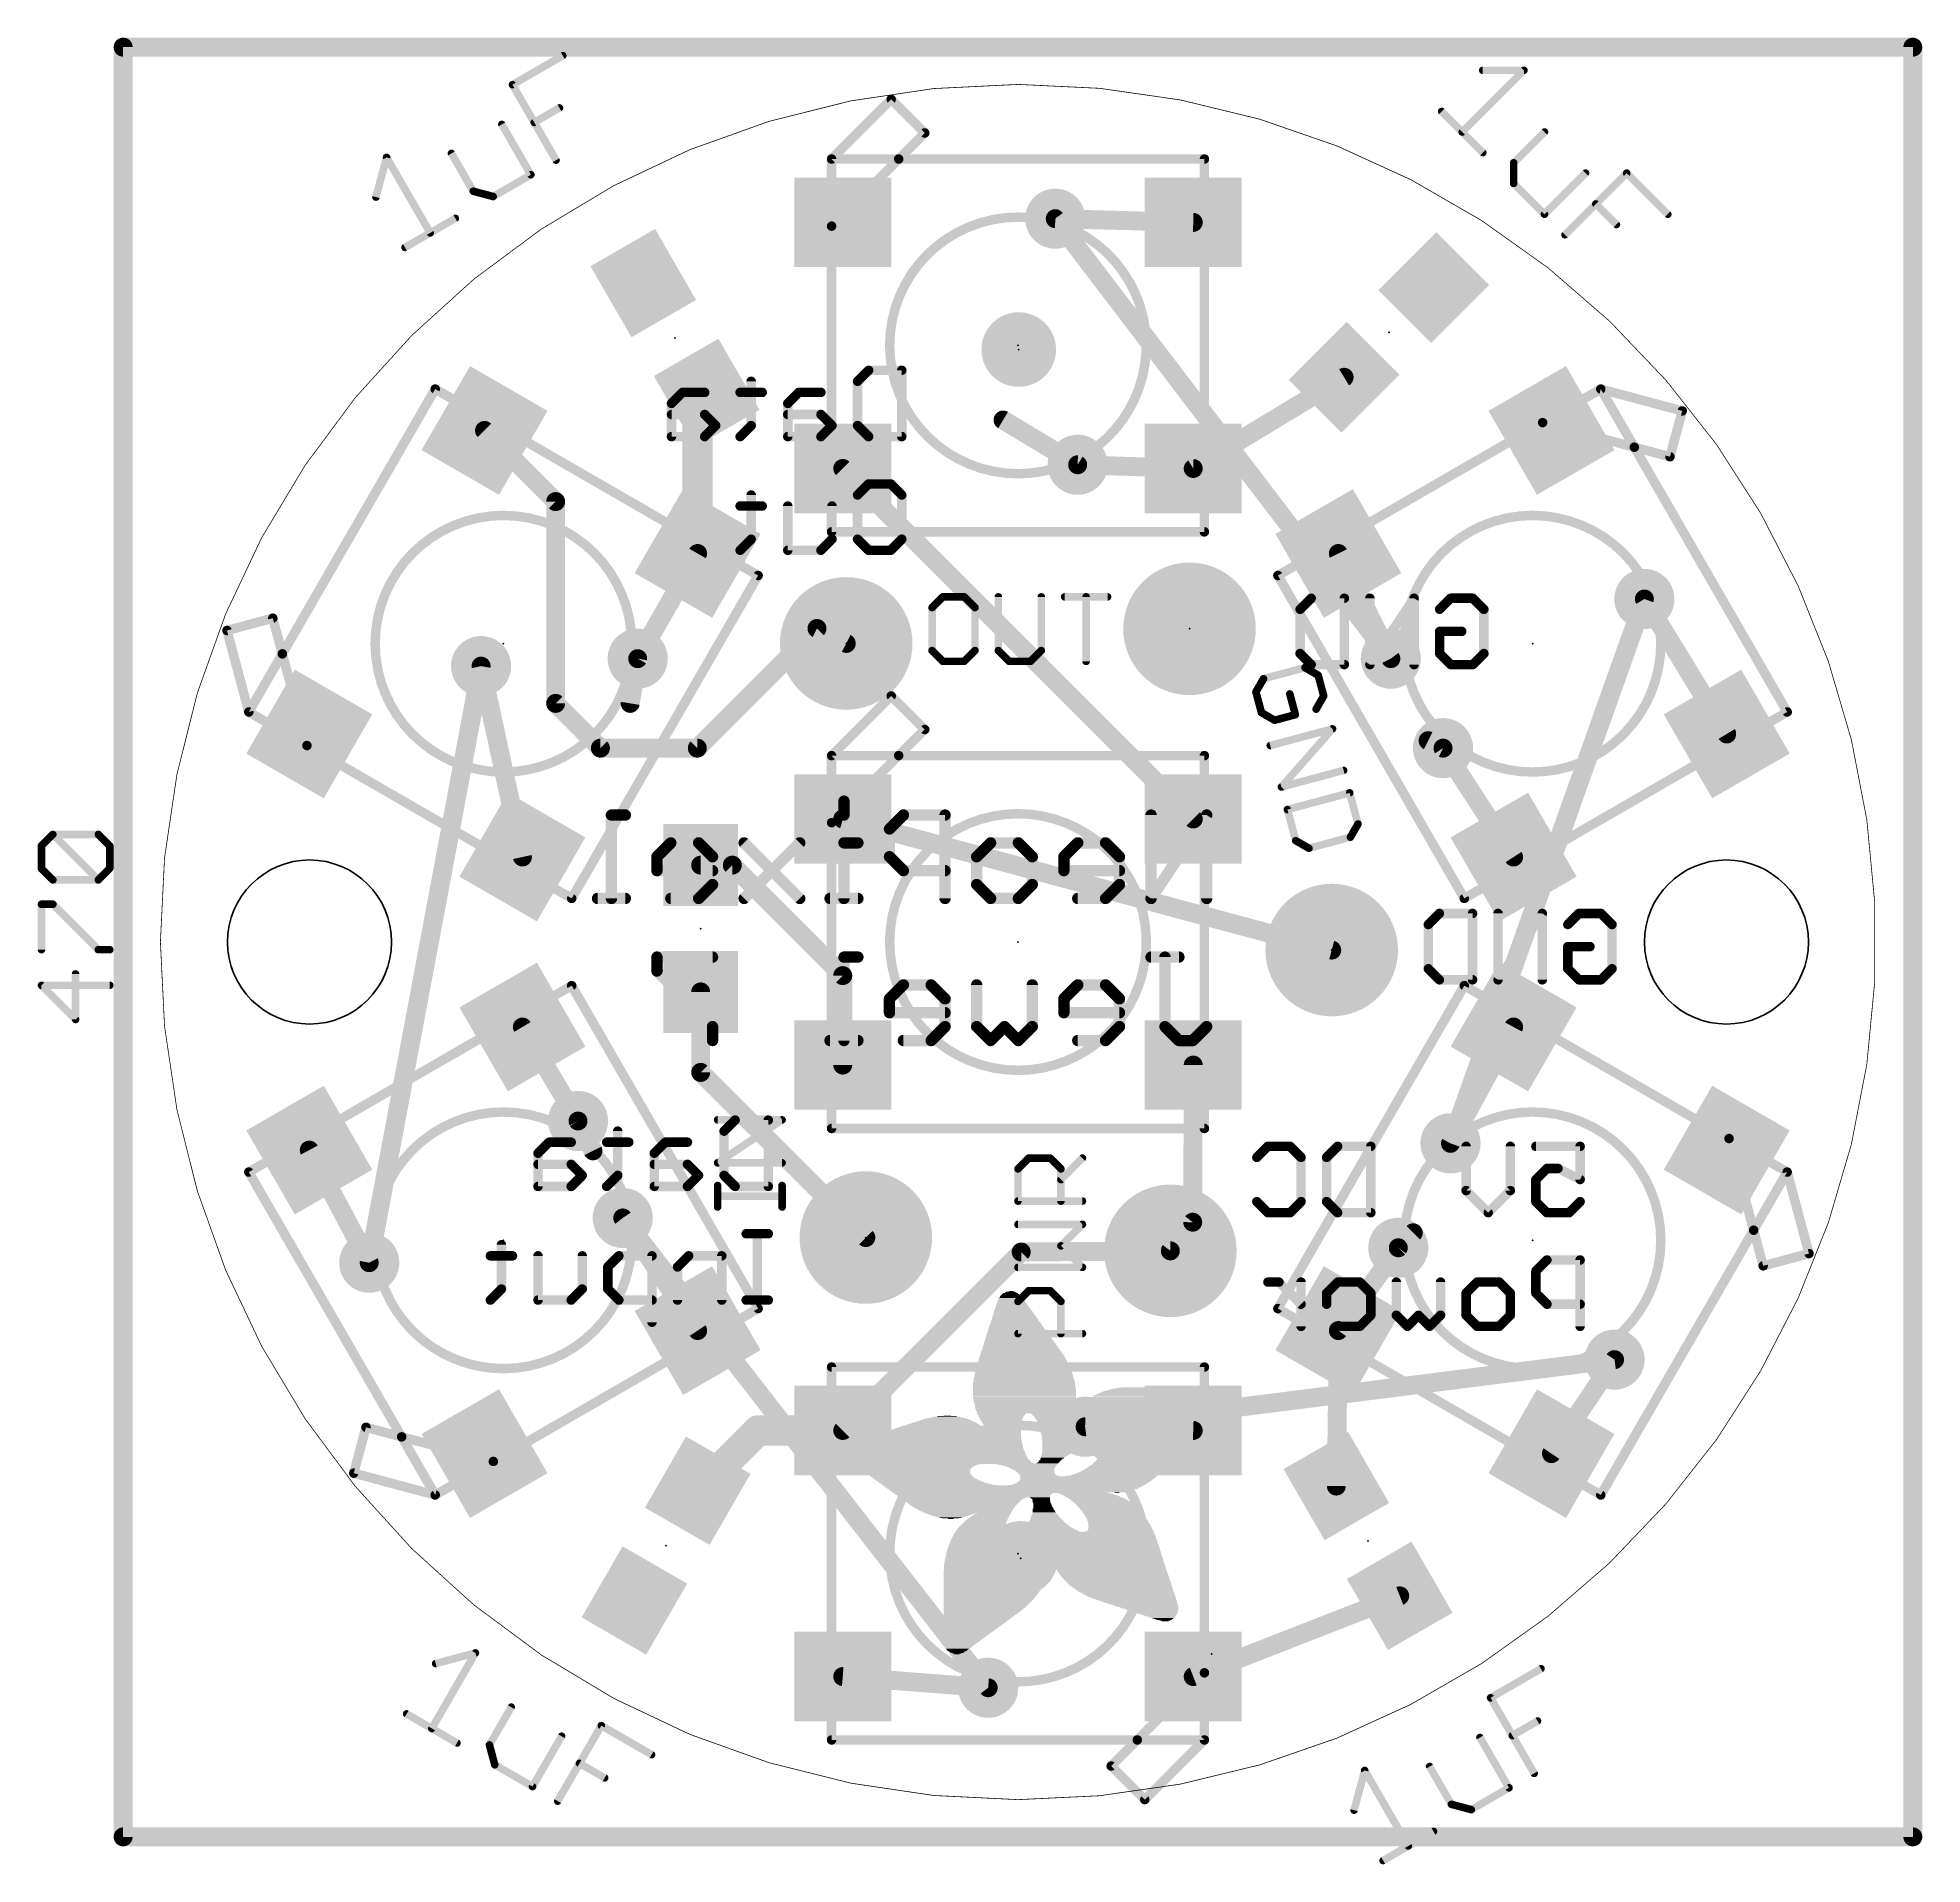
# Model space of a CAD drawing. Extents: x -13.1 to 12.1, y -12.4 to 12.1.
import ezdxf

# ---------------------------------------------------------------- set-up
doc = ezdxf.new("R2010")
doc.units = 0
for name, color, linetype in [('1', 12, 'CONTINUOUS'), ('16', 132, 'CONTINUOUS'), ('17', 110, 'CONTINUOUS'), ('18', 110, 'CONTINUOUS'), ('20', 53, 'CONTINUOUS'), ('21', 40, 'CONTINUOUS'), ('22', 6, 'CONTINUOUS'), ('23', 53, 'CONTINUOUS'), ('24', 53, 'CONTINUOUS'), ('27', 253, 'CONTINUOUS')]:
    doc.layers.add(name, color=color, linetype=linetype)

# ---------------------------------------------------------------- blocks, each defined once
blk = doc.blocks.new('RECT')
blk.add_solid([(-0.5, -0.5), (0.5, -0.5), (-0.5, 0.5), (0.5, 0.5)])
blk = doc.blocks.new('ROUNDP')
at = {"const_width": 0.5}
blk.add_lwpolyline([(0, -0.25, 1), (0, 0.25, 1), (0, -0.25)], format="xyb", dxfattribs=at)
blk = doc.blocks.new('PIE')
at = {"const_width": 0.5}
blk.add_lwpolyline([(0, -0.25, 1), (0, 0.25, 1), (0, -0.25)], format="xyb", dxfattribs=at)
blk = doc.blocks.new('ROUNDV')
at = {"const_width": 0.5}
blk.add_lwpolyline([(0, -0.25, 1), (0, 0.25, 1), (0, -0.25)], format="xyb", dxfattribs=at)

msp = doc.modelspace()

# ---------------------------------------------------------------- linework, layer by layer
at = {"layer": '1'}
for points, const_width in [([(12, 12), (-12, 12)], 0.254), ([(-12, 12), (-12, -12)], 0.254), ([(12, -12), (12, 12)], 0.254), ([(2.35, 9.65), (0.5, 9.7)], 0.254), ([(2.35, 6.35), (4.3733, 7.5733)], 0.254), ([(-4.175, 7.3639), (-4.2961, 7.2428)], 0.4064), ([(-4.2961, 7.2428), (-4.2961, 5.2102)], 0.4064), ([(-7.1539, 6.8602), (-6.2, 5.9062)], 0.254), ([(-2.35, 6.35), (2.35, 1.65)], 0.254), ([(2.35, 6.35), (0.8, 6.4)], 0.254), ([(-6.2, 5.9062), (-6.2, 3.2)], 0.254), ([(-4.2961, 5.2102), (-5.1, 3.8)], 0.254), ([(5, 3.8), (4.2961, 5.2102)], 0.254), ([(9.5039, 2.7898), (8.4, 4.6)], 0.254), ([(-4.3, 2.6), (-2.6958, 4.2042)], 0.254), ([(-2.6958, 4.2042), (-2.3034, 4.0042)], 0.254), ([(-7.2, 3.7), (-6.6461, 1.1398)], 0.254), ([(-6.2, 3.2), (-5.6, 2.6)], 0.254), ([(-5.6, 2.6), (-4.3, 2.6)], 0.254), ([(6.6461, 1.1398), (5.7, 2.6)], 0.254), ([(-2.35, 1.65), (4.2071, -0.1077)], 0.254), ([(-4.2552, 1.0309), (-3.8309, 1.0309)], 0.254), ([(-3.8309, 1.0309), (-2.35, -0.45)], 0.254), ([(-2.35, -0.45), (-2.35, -1.65)], 0.254), ([(-4.2552, -1.7484), (-4.2552, -0.6691)], 0.254), ([(-6.6461, -1.1398), (-5.9, -2.4)], 0.254), ([(5.8, -2.7), (6.6461, -1.1398)], 0.254), ([(-2.0407, -3.9628), (-4.2552, -1.7484)], 0.254), ([(2.35, -1.65), (2.3431, -3.7569)], 0.254), ([(-9.5039, -2.7898), (-8.7, -4.3)], 0.254), ([(-5.3, -3.7), (-4.2961, -5.2102)], 0.254), ([(2.3431, -3.7569), (2.0431, -4.1412)], 0.254), ([(-2.35, -6.55), (0.0431, -4.1569)], 0.254), ([(0.0431, -4.1569), (2.0431, -4.1412)], 0.254), ([(4.2961, -5.2102), (5.1, -4.1)], 0.254), ([(4.269, -7.2955), (4.2961, -5.2102)], 0.254), ([(7.1539, -6.8602), (8, -5.6)], 0.254), ([(-4.2942, -7.3578), (-3.4864, -6.55)], 0.4064), ([(-3.4864, -6.55), (-2.35, -6.55)], 0.4064), ([(0.9, -6.5), (2.35, -6.55)], 0.254), ([(2.35, -9.85), (5.119, -8.7677)], 0.254), ([(-2.35, -9.85), (-0.4, -10)], 0.254), ([(-12, -12), (12, -12)], 0.254)]:
    msp.add_lwpolyline(points, dxfattribs=dict(at, const_width=const_width))
for points, const_width in [([(-12, 12.0635, 1), (-12, 11.9365)], 0.127), ([(-11.9365, 12, 1), (-12.0635, 12)], 0.127), ([(12.0635, 12, 1), (11.9365, 12)], 0.127), ([(12, 11.9365, 1), (12, 12.0635)], 0.127), ([(0.5017, 9.7635, 1), (0.4983, 9.6365)], 0.127), ([(2.3483, 9.5865, 1), (2.3517, 9.7135)], 0.127), ([(4.4062, 7.519, 1), (4.3404, 7.6276)], 0.127), ([(-4.1945, 7.2428, 1), (-4.3977, 7.2428)], 0.2032), ([(-4.3679, 7.3147, 1), (-4.2242, 7.171)], 0.2032), ([(-4.1032, 7.292, 1), (-4.2468, 7.4357)], 0.2032), ([(-7.109, 6.9051, 1), (-7.1988, 6.8153)], 0.127), ([(-2.3051, 6.3949, 1), (-2.3949, 6.3051)], 0.127), ([(0.802, 6.4635, 1), (0.798, 6.3365)], 0.127), ([(2.3171, 6.4043, 1), (2.3829, 6.2957)], 0.127), ([(2.348, 6.2865, 1), (2.352, 6.4135)], 0.127), ([(-6.1365, 5.9062, 1), (-6.2635, 5.9062)], 0.127), ([(-6.2449, 5.8613, 1), (-6.1551, 5.9511)], 0.127), ([(-4.3977, 5.2102, 1), (-4.1945, 5.2102)], 0.2032), ([(-4.2409, 5.1787, 1), (-4.3512, 5.2416)], 0.127), ([(4.3529, 5.2385, 1), (4.2392, 5.1818)], 0.127), ([(8.4542, 4.6331, 1), (8.3458, 4.5669)], 0.127), ([(-2.667, 4.2608, 1), (-2.7246, 4.1476)], 0.127), ([(-2.6509, 4.1593, 1), (-2.7407, 4.2491)], 0.127), ([(-2.3322, 3.9476, 1), (-2.2746, 4.0608)], 0.127), ([(-7.1379, 3.7134, 1), (-7.2621, 3.6866)], 0.127), ([(-5.1552, 3.8314, 1), (-5.0448, 3.7686)], 0.127), ([(4.9432, 3.7716, 1), (5.0568, 3.8284)], 0.127), ([(-6.1551, 3.2449, 1), (-6.2449, 3.1551)], 0.127), ([(-6.2635, 3.2, 1), (-6.1365, 3.2)], 0.127), ([(9.4497, 2.7568, 1), (9.5582, 2.8229)], 0.127), ([(-5.6, 2.6635, 1), (-5.6, 2.5365)], 0.127), ([(-5.6449, 2.5551, 1), (-5.5551, 2.6449)], 0.127), ([(-4.3449, 2.6449, 1), (-4.2551, 2.5551)], 0.127), ([(-4.3, 2.5365, 1), (-4.3, 2.6635)], 0.127), ([(5.7533, 2.6345, 1), (5.6467, 2.5655)], 0.127), ([(-2.3336, 1.7113, 1), (-2.3664, 1.5887)], 0.127), ([(2.3051, 1.6051, 1), (2.3949, 1.6949)], 0.127), ([(-6.7081, 1.1264, 1), (-6.584, 1.1533)], 0.127), ([(-4.2552, 1.0944, 1), (-4.2552, 0.9674)], 0.127), ([(-3.786, 1.0758, 1), (-3.8758, 0.986)], 0.127), ([(-3.8309, 0.9674, 1), (-3.8309, 1.0944)], 0.127), ([(6.5928, 1.1053, 1), (6.6993, 1.1744)], 0.127), ([(4.1907, -0.169, 1), (4.2236, -0.0463)], 0.127), ([(-2.2865, -0.45, 1), (-2.4135, -0.45)], 0.127), ([(-2.3949, -0.4949, 1), (-2.3051, -0.4051)], 0.127), ([(-4.1917, -0.6691, 1), (-4.3187, -0.6691)], 0.127), ([(-6.5914, -1.1075, 1), (-6.7007, -1.1722)], 0.127), ([(6.7019, -1.1701, 1), (6.5902, -1.1096)], 0.127), ([(-4.2103, -1.7035, 1), (-4.3001, -1.7933)], 0.127), ([(-4.3187, -1.7484, 1), (-4.1917, -1.7484)], 0.127), ([(-2.4135, -1.65, 1), (-2.2865, -1.65)], 0.127), ([(2.4135, -1.6502, 1), (2.2865, -1.6498)], 0.127), ([(-5.9546, -2.4323, 1), (-5.8454, -2.3677)], 0.127), ([(-9.4479, -2.76, 1), (-9.56, -2.8197)], 0.127), ([(5.7442, -2.6697, 1), (5.8558, -2.7303)], 0.127), ([(-5.2471, -3.6648, 1), (-5.3529, -3.7352)], 0.127), ([(2.2796, -3.7567, 1), (2.4066, -3.7571)], 0.127), ([(2.3931, -3.796, 1), (2.293, -3.7179)], 0.127), ([(-2.0856, -4.0077, 1), (-1.9958, -3.9179)], 0.127), ([(0.0426, -4.0934, 1), (0.0436, -4.2204)], 0.127), ([(0.088, -4.2018, 1), (-0.0018, -4.112)], 0.127), ([(1.993, -4.1021, 1), (2.0931, -4.1803)], 0.127), ([(2.0436, -4.2047, 1), (2.0426, -4.0777)], 0.127), ([(5.1514, -4.1372, 1), (5.0486, -4.0628)], 0.127), ([(-8.7561, -4.3298, 1), (-8.6439, -4.2702)], 0.127), ([(-4.3489, -5.2453, 1), (-4.2432, -5.175)], 0.127), ([(4.2446, -5.1729, 1), (4.3475, -5.2474)], 0.127), ([(4.3596, -5.211, 1), (4.2326, -5.2093)], 0.127), ([(8.0527, -5.6354, 1), (7.9473, -5.5646)], 0.127), ([(-3.4864, -6.4484, 1), (-3.4864, -6.6516)], 0.2032), ([(-3.4146, -6.6218, 1), (-3.5582, -6.4782)], 0.2032), ([(-2.3949, -6.5051, 1), (-2.3051, -6.5949)], 0.127), ([(-2.35, -6.6516, 1), (-2.35, -6.4484)], 0.2032), ([(0.9022, -6.4365, 1), (0.8978, -6.5635)], 0.127), ([(2.3478, -6.6135, 1), (2.3522, -6.4865)], 0.127), ([(7.1012, -6.8248, 1), (7.2067, -6.8956)], 0.127), ([(-4.3661, -7.286, 1), (-4.2224, -7.4297)], 0.2032), ([(4.2055, -7.2947, 1), (4.3325, -7.2963)], 0.127), ([(5.1421, -8.8269, 1), (5.0959, -8.7086)], 0.127), ([(-2.3451, -9.7867, 1), (-2.3549, -9.9133)], 0.127), ([(2.3269, -9.7909, 1), (2.3731, -9.9091)], 0.127), ([(-0.4049, -10.0633, 1), (-0.3951, -9.9367)], 0.127), ([(-12, -11.9365, 1), (-12, -12.0635)], 0.127), ([(12, -12.0635, 1), (12, -11.9365)], 0.127), ([(-12.0635, -12, 1), (-11.9365, -12)], 0.127), ([(11.9365, -12, 1), (12.0635, -12)], 0.127)]:
    msp.add_lwpolyline(points, format="xyb", dxfattribs=dict(at, const_width=const_width))
at = {"layer": '16', "const_width": 0.254}
for points in [[(-12, 12), (-12, -12)], [(12, 12), (-12, 12)], [(12, -12), (12, 12)], [(0.5, 9.7), (5, 3.8)], [(0.8, 6.4), (-0.2, 7)], [(8.4, 4.6), (5.8, -2.7)], [(-8.7, -4.3), (-7.2, 3.7)], [(-5.1, 3.8), (-5.2, 3.2)], [(5.7, 2.6), (5.5, 2.7)], [(-5.9, -2.4), (-5.7, -2.8)], [(-0.4, -10), (-5.3, -3.7)], [(5.1, -4.1), (5.3, -3.9)], [(8, -5.6), (0.9, -6.5)], [(-12, -12), (12, -12)]]:
    msp.add_lwpolyline(points, dxfattribs=at)
at = {"layer": '16', "const_width": 0.127}
for points in [[(-11.9365, 12, 1), (-12.0635, 12)], [(-12, 12.0635, 1), (-12, 11.9365)], [(12.0635, 12, 1), (11.9365, 12)], [(12, 11.9365, 1), (12, 12.0635)], [(0.5505, 9.7385, 1), (0.4495, 9.6615)], [(-0.1673, 7.0545, 1), (-0.2327, 6.9455)], [(0.7673, 6.3455, 1), (0.8327, 6.4545)], [(8.4598, 4.5787, 1), (8.3402, 4.6213)], [(-7.1376, 3.6883, 1), (-7.2624, 3.7117)], [(-5.0374, 3.7896, 1), (-5.1626, 3.8104)], [(4.9495, 3.7615, 1), (5.0505, 3.8385)], [(-5.2626, 3.2104, 1), (-5.1374, 3.1896)], [(5.5284, 2.7568, 1), (5.4716, 2.6432)], [(5.6716, 2.5432, 1), (5.7284, 2.6568)], [(-5.8432, -2.3716, 1), (-5.9568, -2.4284)], [(-5.7568, -2.8284, 1), (-5.6432, -2.7716)], [(5.7402, -2.6787, 1), (5.8598, -2.7213)], [(-5.2499, -3.661, 1), (-5.3501, -3.739)], [(5.3449, -3.9449, 1), (5.2551, -3.8551)], [(5.0551, -4.0551, 1), (5.1449, -4.1449)], [(-8.7624, -4.2883, 1), (-8.6376, -4.3117)], [(8.008, -5.663, 1), (7.992, -5.537)], [(0.892, -6.437, 1), (0.908, -6.563)], [(-0.4501, -10.039, 1), (-0.3499, -9.961)], [(-12, -11.9365, 1), (-12, -12.0635)], [(12, -12.0635, 1), (12, -11.9365)], [(-12.0635, -12, 1), (-11.9365, -12)], [(11.9365, -12, 1), (12.0635, -12)]]:
    msp.add_lwpolyline(points, format="xyb", dxfattribs=at)
at = {"layer": '20', "const_width": 0.01}
msp.add_lwpolyline([(0, -11.5004, 1), (0, 11.5004, 1), (0, -11.5004)], format="xyb", dxfattribs=at)
at = {"layer": '20'}
for centre in [(-9.5, 0), (9.5, 0)]:
    msp.add_circle(centre, 1.1, dxfattribs=at)
at = {"layer": '21'}
for points, const_width in [([(-1.7, 11.3), (-2.5, 10.5)], 0.127), ([(-1.25, 10.85), (-1.7, 11.3)], 0.127), ([(-1.6, 10.5), (-1.25, 10.85)], 0.127), ([(-2.5, 9.6), (-2.5, 10.5)], 0.127), ([(-2.5, 10.5), (-1.6, 10.5)], 0.127), ([(-2.5, 9.6), (-1.6, 10.5)], 0.127), ([(-1.6, 10.5), (2.5, 10.5)], 0.127), ([(2.5, 10.5), (2.5, 5.5)], 0.127), ([(-2.5, 5.5), (-2.5, 9.6)], 0.127), ([(-9.8651, 3.8644), (-7.8151, 7.4151)], 0.127), ([(-7.8151, 7.4151), (-3.4849, 4.9151)], 0.127), ([(7.0356, 6.9651), (7.8151, 7.4151)], 0.127), ([(7.8151, 7.4151), (8.2651, 6.6356)], 0.127), ([(8.9079, 7.1222), (7.8151, 7.4151)], 0.127), ([(8.7432, 6.5075), (8.9079, 7.1222)], 0.127), ([(3.4849, 4.9151), (7.0356, 6.9651)], 0.127), ([(7.0356, 6.9651), (8.2651, 6.6356)], 0.127), ([(8.2651, 6.6356), (10.3151, 3.0849)], 0.127), ([(8.2651, 6.6356), (8.7432, 6.5075)], 0.127), ([(2.5, 5.5), (-2.5, 5.5)], 0.127), ([(-3.4849, 4.9151), (-5.9849, 0.5849)], 0.127), ([(5.9849, 0.5849), (3.4849, 4.9151)], 0.127), ([(-1.0083, 4.6284), (-1.1523, 4.4844)], 0.1016), ([(-0.7202, 4.6284), (-1.0083, 4.6284)], 0.1016), ([(-0.5761, 4.4844), (-0.7202, 4.6284)], 0.1016), ([(-0.2636, 4.6284), (-0.2636, 3.9082)], 0.1016), ([(0.3126, 3.9082), (0.3126, 4.6284)], 0.1016), ([(0.6251, 4.6284), (1.2014, 4.6284)], 0.1016), ([(0.9133, 3.7641), (0.9133, 4.6284)], 0.1016), ([(-9.9932, 4.3425), (-10.6079, 4.1778)], 0.127), ([(-9.8651, 3.8644), (-9.9932, 4.3425)], 0.127), ([(-1.1523, 4.4844), (-1.1523, 3.9082)], 0.1016), ([(-0.5761, 3.9082), (-0.5761, 4.4844)], 0.1016), ([(-10.6079, 4.1778), (-10.3151, 3.0849)], 0.127), ([(-10.3151, 3.0849), (-9.8651, 3.8644)], 0.127), ([(-9.5356, 2.6349), (-9.8651, 3.8644)], 0.127), ([(-1.1523, 3.9082), (-1.0083, 3.7641)], 0.1016), ([(-1.0083, 3.7641), (-0.7202, 3.7641)], 0.1016), ([(-0.7202, 3.7641), (-0.5761, 3.9082)], 0.1016), ([(-0.2636, 3.9082), (-0.1195, 3.7641)], 0.1016), ([(-0.1195, 3.7641), (0.1686, 3.7641)], 0.1016), ([(0.1686, 3.7641), (0.3126, 3.9082)], 0.1016), ([(3.2922, 3.5306), (3.1904, 3.3542)], 0.1016), ([(3.8488, 3.6797), (3.2922, 3.5306)], 0.1016), ([(4.0252, 3.5779), (3.8488, 3.6797)], 0.1016), ([(4.0998, 3.2996), (4.0252, 3.5779)], 0.1016), ([(-1.7, 3.3), (-2.5, 2.5)], 0.127), ([(-1.25, 2.85), (-1.7, 3.3)], 0.127), ([(3.1904, 3.3542), (3.2649, 3.0759)], 0.1016), ([(3.7197, 3.0486), (3.6451, 3.3269)], 0.1016), ([(3.9979, 3.1231), (4.0998, 3.2996)], 0.1016), ([(-9.5356, 2.6349), (-10.3151, 3.0849)], 0.127), ([(3.2649, 3.0759), (3.4414, 2.974)], 0.1016), ([(3.4414, 2.974), (3.7197, 3.0486)], 0.1016), ([(10.3151, 3.0849), (5.9849, 0.5849)], 0.127), ([(-1.6, 2.5), (-1.25, 2.85)], 0.127), ([(3.3831, 2.6348), (4.218, 2.8585)], 0.1016), ([(4.218, 2.8585), (3.5322, 2.0783)], 0.1016), ([(-5.9849, 0.5849), (-9.5356, 2.6349)], 0.127), ([(-2.5, 1.6), (-2.5, 2.5)], 0.127), ([(-2.5, 2.5), (-1.6, 2.5)], 0.127), ([(-2.5, 1.6), (-1.6, 2.5)], 0.127), ([(-1.6, 2.5), (2.5, 2.5)], 0.127), ([(2.5, 2.5), (2.5, -2.5)], 0.127), ([(3.5322, 2.0783), (4.3671, 2.302)], 0.1016), ([(4.448, 2.0001), (3.6131, 1.7764)], 0.1016), ([(4.5599, 1.5826), (4.448, 2.0001)], 0.1016), ([(3.6131, 1.7764), (3.725, 1.3589)], 0.1016), ([(-2.5, -2.5), (-2.5, 1.6)], 0.127), ([(4.458, 1.4062), (4.5599, 1.5826)], 0.1016), ([(3.725, 1.3589), (3.9014, 1.2571)], 0.1016), ([(3.9014, 1.2571), (4.458, 1.4062)], 0.1016), ([(-10.3151, -3.0849), (-5.9849, -0.5849)], 0.127), ([(-5.9849, -0.5849), (-3.4849, -4.9151)], 0.127), ([(3.4849, -4.9151), (5.9849, -0.5849)], 0.127), ([(5.9849, -0.5849), (9.5356, -2.6349)], 0.127), ([(-4.0279, -2.961), (-3.1635, -2.3848)], 0.1016), ([(-3.1635, -2.3848), (-4.0279, -2.3848)], 0.1016), ([(2.5, -2.5), (-2.5, -2.5)], 0.127), ([(9.5356, -2.6349), (10.3151, -3.0849)], 0.127), ([(9.5356, -2.6349), (9.8651, -3.8644)], 0.127), ([(-8.2651, -6.6356), (-10.3151, -3.0849)], 0.127), ([(-3.1635, -2.961), (-4.0279, -2.961)], 0.1016), ([(-0.0004, -3.0418), (0.1437, -2.8977)], 0.1016), ([(-0.0004, -3.474), (-0.0004, -3.0418)], 0.1016), ([(0.1437, -2.8977), (0.4318, -2.8977)], 0.1016), ([(0.4318, -2.8977), (0.5759, -3.0418)], 0.1016), ([(0.5759, -3.1858), (0.864, -2.8977)], 0.1016), ([(0.5759, -3.0418), (0.5759, -3.474)], 0.1016), ([(10.3151, -3.0849), (9.8651, -3.8644)], 0.127), ([(10.6079, -4.1778), (10.3151, -3.0849)], 0.127), ([(-4.0279, -3.5535), (-4.0279, -3.2654)], 0.1016), ([(-3.1635, -3.5535), (-3.1635, -3.2654)], 0.1016), ([(-3.1635, -3.4095), (-4.0279, -3.4095)], 0.1016), ([(0.864, -3.474), (-0.0004, -3.474)], 0.1016), ([(0.864, -3.7865), (-0.0004, -3.7865)], 0.1016), ([(0.5759, -4.0746), (0.864, -3.7865)], 0.1016), ([(0.864, -4.3627), (0.5759, -4.0746)], 0.1016), ([(9.8651, -3.8644), (7.8151, -7.4151)], 0.127), ([(9.8651, -3.8644), (9.9932, -4.3425)], 0.127), ([(9.9932, -4.3425), (10.6079, -4.1778)], 0.127), ([(-0.0004, -4.3627), (0.864, -4.3627)], 0.1016), ([(-0.0004, -4.8193), (0.1437, -4.6752)], 0.1016), ([(-0.0004, -5.2514), (-0.0004, -4.8193)], 0.1016), ([(0.1437, -4.6752), (0.4318, -4.6752)], 0.1016), ([(0.4318, -4.6752), (0.5759, -4.8193)], 0.1016), ([(0.5759, -4.8193), (0.5759, -5.2514)], 0.1016), ([(-3.4849, -4.9151), (-7.0356, -6.9651)], 0.127), ([(7.8151, -7.4151), (3.4849, -4.9151)], 0.127), ([(0.864, -5.2514), (-0.0004, -5.2514)], 0.1016), ([(-2.5, -5.7), (2.5, -5.7)], 0.127), ([(-2.5, -10.7), (-2.5, -5.7)], 0.127), ([(2.5, -5.7), (2.5, -9.8)], 0.127), ([(-8.7432, -6.5075), (-8.9079, -7.1222)], 0.127), ([(-8.2651, -6.6356), (-8.7432, -6.5075)], 0.127), ([(-7.8151, -7.4151), (-8.2651, -6.6356)], 0.127), ([(-7.0356, -6.9651), (-8.2651, -6.6356)], 0.127), ([(-8.9079, -7.1222), (-7.8151, -7.4151)], 0.127), ([(-7.0356, -6.9651), (-7.8151, -7.4151)], 0.127), ([(2.5, -9.8), (1.6, -10.7)], 0.127), ([(2.5, -9.8), (2.5, -10.7)], 0.127), ([(1.6, -10.7), (-2.5, -10.7)], 0.127), ([(1.6, -10.7), (1.25, -11.05)], 0.127), ([(2.5, -10.7), (1.6, -10.7)], 0.127), ([(1.7, -11.5), (2.5, -10.7)], 0.127), ([(1.25, -11.05), (1.7, -11.5)], 0.127)]:
    msp.add_lwpolyline(points, dxfattribs=dict(at, const_width=const_width))
for points, const_width in [([(-1.6775, 11.3225, 1), (-1.7225, 11.2775)], 0.0635), ([(-1.6775, 11.2775, 1), (-1.7225, 11.3225)], 0.0635), ([(-1.2275, 10.8275, 1), (-1.2725, 10.8725)], 0.0635), ([(-1.2725, 10.8275, 1), (-1.2275, 10.8725)], 0.0635), ([(-2.4682, 10.5, 1), (-2.5318, 10.5)], 0.0635), ([(-2.5, 10.5318, 1), (-2.5, 10.4682)], 0.0635), ([(-2.5225, 10.5225, 1), (-2.4775, 10.4775)], 0.0635), ([(-1.6, 10.5318, 1), (-1.6, 10.4682)], 0.0635), ([(-1.6225, 10.5225, 1), (-1.5775, 10.4775)], 0.0635), ([(-1.5775, 10.4775, 1), (-1.6225, 10.5225)], 0.0635), ([(-1.6, 10.4682, 1), (-1.6, 10.5318)], 0.0635), ([(2.5318, 10.5, 1), (2.4682, 10.5)], 0.0635), ([(2.5, 10.4682, 1), (2.5, 10.5318)], 0.0635), ([(-2.4682, 9.6, 1), (-2.5318, 9.6)], 0.0635), ([(-2.5225, 9.6225, 1), (-2.4775, 9.5775)], 0.0635), ([(-2.5318, 9.6, 1), (-2.4682, 9.6)], 0.0635), ([(0, 6.2795, 1), (0, 9.7205, 1), (0, 6.2795)], 0.127), ([(-7.7992, 7.4426, 1), (-7.8309, 7.3876)], 0.0635), ([(-7.7876, 7.3992, 1), (-7.8426, 7.4309)], 0.0635), ([(7.8426, 7.4309, 1), (7.7876, 7.3992)], 0.0635), ([(7.8233, 7.4457, 1), (7.8068, 7.3844)], 0.0635), ([(7.8309, 7.3876, 1), (7.7992, 7.4426)], 0.0635), ([(8.9385, 7.114, 1), (8.8772, 7.1305)], 0.0635), ([(8.8997, 7.0916, 1), (8.9161, 7.1529)], 0.0635), ([(7.0439, 6.9957, 1), (7.0274, 6.9344)], 0.0635), ([(7.0198, 6.9926, 1), (7.0515, 6.9376)], 0.0635), ([(7.0515, 6.9376, 1), (7.0198, 6.9926)], 0.0635), ([(8.2926, 6.6515, 1), (8.2376, 6.6198)], 0.0635), ([(8.2733, 6.6663, 1), (8.2568, 6.605)], 0.0635), ([(8.2376, 6.6198, 1), (8.2926, 6.6515)], 0.0635), ([(8.2568, 6.605, 1), (8.2733, 6.6663)], 0.0635), ([(8.7125, 6.5157, 1), (8.7738, 6.4993)], 0.0635), ([(8.735, 6.4769, 1), (8.7514, 6.5382)], 0.0635), ([(-6.9, 2.2795, 1), (-6.9, 5.7205, 1), (-6.9, 2.2795)], 0.127), ([(-2.5, 5.5317, 1), (-2.5, 5.4683)], 0.0635), ([(2.5, 5.4683, 1), (2.5, 5.5317)], 0.0635), ([(6.9, 2.2795, 1), (6.9, 5.7205, 1), (6.9, 2.2795)], 0.127), ([(-2.5318, 5.5, 1), (-2.4682, 5.5)], 0.0635), ([(2.4682, 5.5, 1), (2.5318, 5.5)], 0.0635), ([(-3.4574, 4.8992, 1), (-3.5124, 4.9309)], 0.0635), ([(-3.5008, 4.8876, 1), (-3.4691, 4.9426)], 0.0635), ([(3.5124, 4.9309, 1), (3.4574, 4.8992)], 0.0635), ([(3.4691, 4.9426, 1), (3.5008, 4.8876)], 0.0635), ([(-1.0083, 4.6538, 1), (-1.0083, 4.603)], 0.0508), ([(-0.9903, 4.6105, 1), (-1.0262, 4.6464)], 0.0508), ([(-0.7022, 4.6464, 1), (-0.7381, 4.6105)], 0.0508), ([(-0.7202, 4.603, 1), (-0.7202, 4.6538)], 0.0508), ([(-0.2382, 4.6284, 1), (-0.289, 4.6284)], 0.0508), ([(0.338, 4.6284, 1), (0.2872, 4.6284)], 0.0508), ([(0.6251, 4.6538, 1), (0.6251, 4.603)], 0.0508), ([(0.9387, 4.6284, 1), (0.8879, 4.6284)], 0.0508), ([(1.2014, 4.603, 1), (1.2014, 4.6538)], 0.0508), ([(-9.9625, 4.3507, 1), (-10.0238, 4.3342)], 0.0635), ([(-9.985, 4.3118, 1), (-10.0014, 4.3731)], 0.0635), ([(-1.1269, 4.4844, 1), (-1.1777, 4.4844)], 0.0508), ([(-1.1703, 4.5023, 1), (-1.1344, 4.4664)], 0.0508), ([(-0.5507, 4.4844, 1), (-0.6015, 4.4844)], 0.0508), ([(-0.5941, 4.4664, 1), (-0.5582, 4.5023)], 0.0508), ([(-10.6161, 4.2084, 1), (-10.5997, 4.1471)], 0.0635), ([(-10.5772, 4.186, 1), (-10.6385, 4.1695)], 0.0635), ([(-9.8926, 3.8802, 1), (-9.8376, 3.8485)], 0.0635), ([(-9.8344, 3.8726, 1), (-9.8957, 3.8561)], 0.0635), ([(-9.8957, 3.8561, 1), (-9.8344, 3.8726)], 0.0635), ([(-9.8376, 3.8485, 1), (-9.8926, 3.8802)], 0.0635), ([(-1.1344, 3.9261, 1), (-1.1703, 3.8902)], 0.0508), ([(-1.1777, 3.9082, 1), (-1.1269, 3.9082)], 0.0508), ([(-1.0083, 3.7895, 1), (-1.0083, 3.7387)], 0.0508), ([(-1.0262, 3.7461, 1), (-0.9903, 3.7821)], 0.0508), ([(-0.7381, 3.7821, 1), (-0.7022, 3.7461)], 0.0508), ([(-0.7202, 3.7387, 1), (-0.7202, 3.7895)], 0.0508), ([(-0.6015, 3.9082, 1), (-0.5507, 3.9082)], 0.0508), ([(-0.5582, 3.8902, 1), (-0.5941, 3.9261)], 0.0508), ([(-0.2456, 3.9261, 1), (-0.2816, 3.8902)], 0.0508), ([(-0.289, 3.9082, 1), (-0.2382, 3.9082)], 0.0508), ([(-0.1195, 3.7895, 1), (-0.1195, 3.7387)], 0.0508), ([(-0.1375, 3.7461, 1), (-0.1016, 3.7821)], 0.0508), ([(0.1506, 3.7821, 1), (0.1865, 3.7461)], 0.0508), ([(0.1686, 3.7387, 1), (0.1686, 3.7895)], 0.0508), ([(0.2872, 3.9082, 1), (0.338, 3.9082)], 0.0508), ([(0.3306, 3.8902, 1), (0.2947, 3.9261)], 0.0508), ([(0.8879, 3.7641, 1), (0.9387, 3.7641)], 0.0508), ([(3.2856, 3.5551, 1), (3.2988, 3.506)], 0.0508), ([(3.3142, 3.5179, 1), (3.2702, 3.5433)], 0.0508), ([(3.8615, 3.7017, 1), (3.8361, 3.6577)], 0.0508), ([(3.8554, 3.6552, 1), (3.8422, 3.7043)], 0.0508), ([(4.0498, 3.5844, 1), (4.0007, 3.5713)], 0.0508), ([(4.0125, 3.5559, 1), (4.0379, 3.5999)], 0.0508), ([(-1.6775, 3.3225, 1), (-1.7225, 3.2775)], 0.0635), ([(-1.6775, 3.2775, 1), (-1.7225, 3.3225)], 0.0635), ([(3.2149, 3.3607, 1), (3.1658, 3.3476)], 0.0508), ([(3.1684, 3.3668, 1), (3.2124, 3.3415)], 0.0508), ([(3.6696, 3.3334, 1), (3.6205, 3.3203)], 0.0508), ([(4.0753, 3.293, 1), (4.1243, 3.3061)], 0.0508), ([(4.1218, 3.2869, 1), (4.0778, 3.3123)], 0.0508), ([(-10.3426, 3.1008, 1), (-10.2876, 3.0691)], 0.0635), ([(-10.2992, 3.1124, 1), (-10.3309, 3.0574)], 0.0635), ([(-10.3457, 3.0767, 1), (-10.2844, 3.0932)], 0.0635), ([(3.2776, 3.0979, 1), (3.2522, 3.0539)], 0.0508), ([(3.2404, 3.0693, 1), (3.2895, 3.0824)], 0.0508), ([(3.6951, 3.042, 1), (3.7442, 3.0551)], 0.0508), ([(3.7262, 3.024, 1), (3.7131, 3.0731)], 0.0508), ([(3.9759, 3.1358, 1), (4.0199, 3.1104)], 0.0508), ([(10.2876, 3.0691, 1), (10.3426, 3.1008)], 0.0635), ([(10.3309, 3.0574, 1), (10.2992, 3.1124)], 0.0635), ([(-1.2275, 2.8275, 1), (-1.2725, 2.8725)], 0.0635), ([(-1.2725, 2.8275, 1), (-1.2275, 2.8725)], 0.0635), ([(3.4348, 2.9985, 1), (3.4479, 2.9495)], 0.0508), ([(3.4287, 2.952, 1), (3.4541, 2.996)], 0.0508), ([(4.2371, 2.8418, 1), (4.1989, 2.8753)], 0.0508), ([(4.2246, 2.834, 1), (4.2114, 2.8831)], 0.0508), ([(-9.5198, 2.6624, 1), (-9.5515, 2.6074)], 0.0635), ([(-9.5663, 2.6267, 1), (-9.505, 2.6432)], 0.0635), ([(-9.5515, 2.6074, 1), (-9.5198, 2.6624)], 0.0635), ([(-2.4682, 2.5, 1), (-2.5318, 2.5)], 0.0635), ([(-2.5, 2.5318, 1), (-2.5, 2.4682)], 0.0635), ([(-2.5225, 2.5225, 1), (-2.4775, 2.4775)], 0.0635), ([(-1.6, 2.5318, 1), (-1.6, 2.4682)], 0.0635), ([(-1.6225, 2.5225, 1), (-1.5775, 2.4775)], 0.0635), ([(-1.5775, 2.4775, 1), (-1.6225, 2.5225)], 0.0635), ([(-1.6, 2.4682, 1), (-1.6, 2.5318)], 0.0635), ([(2.5318, 2.5, 1), (2.4682, 2.5)], 0.0635), ([(2.5, 2.4682, 1), (2.5, 2.5318)], 0.0635), ([(3.3765, 2.6594, 1), (3.3897, 2.6103)], 0.0508), ([(4.3737, 2.2774, 1), (4.3605, 2.3265)], 0.0508), ([(3.5257, 2.1028, 1), (3.5388, 2.0537)], 0.0508), ([(3.5132, 2.095, 1), (3.5513, 2.0615)], 0.0508), ([(4.4725, 2.0067, 1), (4.4235, 1.9935)], 0.0508), ([(4.4546, 1.9756, 1), (4.4414, 2.0246)], 0.0508), ([(0, -1.7205, 1), (0, 1.7205, 1), (0, -1.7205)], 0.127), ([(3.6377, 1.783, 1), (3.5886, 1.7698)], 0.0508), ([(3.6065, 1.8009, 1), (3.6197, 1.7518)], 0.0508), ([(-2.4682, 1.6, 1), (-2.5318, 1.6)], 0.0635), ([(-2.5225, 1.6225, 1), (-2.4775, 1.5775)], 0.0635), ([(-2.5318, 1.6, 1), (-2.4682, 1.6)], 0.0635), ([(4.5353, 1.5761, 1), (4.5844, 1.5892)], 0.0508), ([(4.5819, 1.5699, 1), (4.5379, 1.5953)], 0.0508), ([(3.7377, 1.3809, 1), (3.7123, 1.3369)], 0.0508), ([(3.7004, 1.3524, 1), (3.7495, 1.3655)], 0.0508), ([(3.8948, 1.2816, 1), (3.908, 1.2325)], 0.0508), ([(3.8887, 1.2351, 1), (3.9141, 1.2791)], 0.0508), ([(4.436, 1.4189, 1), (4.48, 1.3935)], 0.0508), ([(4.4646, 1.3817, 1), (4.4514, 1.4307)], 0.0508), ([(-6.0124, 0.6008, 1), (-5.9574, 0.5691)], 0.0635), ([(-6.0008, 0.5574, 1), (-5.9691, 0.6124)], 0.0635), ([(5.9691, 0.6124, 1), (6.0008, 0.5574)], 0.0635), ([(5.9574, 0.5691, 1), (6.0124, 0.6008)], 0.0635), ([(-5.9574, -0.5691, 1), (-6.0124, -0.6008)], 0.0635), ([(-5.9691, -0.6124, 1), (-6.0008, -0.5574)], 0.0635), ([(6.0008, -0.5574, 1), (5.9691, -0.6124)], 0.0635), ([(6.0124, -0.6008, 1), (5.9574, -0.5691)], 0.0635), ([(-6.9, -5.7205, 1), (-6.9, -2.2795, 1), (-6.9, -5.7205)], 0.127), ([(6.9, -5.7205, 1), (6.9, -2.2795, 1), (6.9, -5.7205)], 0.127), ([(-4.0279, -2.3594, 1), (-4.0279, -2.4102)], 0.0508), ([(-3.1494, -2.4059, 1), (-3.1776, -2.3637)], 0.0508), ([(-3.1635, -2.4102, 1), (-3.1635, -2.3594)], 0.0508), ([(-2.5, -2.4682, 1), (-2.5, -2.5318)], 0.0635), ([(-2.5318, -2.5, 1), (-2.4682, -2.5)], 0.0635), ([(2.4682, -2.5, 1), (2.5318, -2.5)], 0.0635), ([(2.5, -2.5318, 1), (2.5, -2.4682)], 0.0635), ([(9.5515, -2.6074, 1), (9.5198, -2.6624)], 0.0635), ([(9.5663, -2.6267, 1), (9.505, -2.6432)], 0.0635), ([(9.5198, -2.6624, 1), (9.5515, -2.6074)], 0.0635), ([(-10.2876, -3.0691, 1), (-10.3426, -3.1008)], 0.0635), ([(-10.3309, -3.0574, 1), (-10.2992, -3.1124)], 0.0635), ([(-4.0279, -2.9356, 1), (-4.0279, -2.9864)], 0.0508), ([(-4.0419, -2.9399, 1), (-4.0138, -2.9822)], 0.0508), ([(-3.1635, -2.9864, 1), (-3.1635, -2.9356)], 0.0508), ([(0.025, -3.0418, 1), (-0.0258, -3.0418)], 0.0508), ([(-0.0183, -3.0238, 1), (0.0176, -3.0597)], 0.0508), ([(0.1437, -2.8723, 1), (0.1437, -2.9231)], 0.0508), ([(0.1617, -2.9157, 1), (0.1257, -2.8798)], 0.0508), ([(0.4498, -2.8798, 1), (0.4139, -2.9157)], 0.0508), ([(0.4318, -2.9231, 1), (0.4318, -2.8723)], 0.0508), ([(0.6013, -3.0418, 1), (0.5505, -3.0418)], 0.0508), ([(0.5579, -3.0597, 1), (0.5938, -3.0238)], 0.0508), ([(0.8819, -2.9157, 1), (0.846, -2.8798)], 0.0508), ([(10.3457, -3.0767, 1), (10.2844, -3.0932)], 0.0635), ([(10.3426, -3.1008, 1), (10.2876, -3.0691)], 0.0635), ([(10.2992, -3.1124, 1), (10.3309, -3.0574)], 0.0635), ([(-4.0025, -3.2654, 1), (-4.0533, -3.2654)], 0.0508), ([(-3.1381, -3.2654, 1), (-3.1889, -3.2654)], 0.0508), ([(0.5579, -3.1679, 1), (0.5938, -3.2038)], 0.0508), ([(-4.0279, -3.3841, 1), (-4.0279, -3.4349)], 0.0508), ([(-4.0533, -3.5535, 1), (-4.0025, -3.5535)], 0.0508), ([(-3.1889, -3.5535, 1), (-3.1381, -3.5535)], 0.0508), ([(-3.1635, -3.4349, 1), (-3.1635, -3.3841)], 0.0508), ([(-0.0004, -3.4486, 1), (-0.0004, -3.4994)], 0.0508), ([(-0.0258, -3.474, 1), (0.025, -3.474)], 0.0508), ([(0.5505, -3.474, 1), (0.6013, -3.474)], 0.0508), ([(0.864, -3.4994, 1), (0.864, -3.4486)], 0.0508), ([(-0.0004, -3.7611, 1), (-0.0004, -3.8119)], 0.0508), ([(0.8819, -3.8044, 1), (0.846, -3.7685)], 0.0508), ([(0.864, -3.8119, 1), (0.864, -3.7611)], 0.0508), ([(0.5938, -4.0566, 1), (0.5579, -4.0925)], 0.0508), ([(0.5579, -4.0566, 1), (0.5938, -4.0925)], 0.0508), ([(9.8957, -3.8561, 1), (9.8344, -3.8726)], 0.0635), ([(9.8376, -3.8485, 1), (9.8926, -3.8802)], 0.0635), ([(9.8344, -3.8726, 1), (9.8957, -3.8561)], 0.0635), ([(9.8926, -3.8802, 1), (9.8376, -3.8485)], 0.0635), ([(9.985, -4.3118, 1), (10.0014, -4.3731)], 0.0635), ([(10.5772, -4.186, 1), (10.6385, -4.1695)], 0.0635), ([(10.6161, -4.2084, 1), (10.5997, -4.1471)], 0.0635), ([(-0.0004, -4.3373, 1), (-0.0004, -4.3881)], 0.0508), ([(0.846, -4.3807, 1), (0.8819, -4.3447)], 0.0508), ([(0.864, -4.3881, 1), (0.864, -4.3373)], 0.0508), ([(9.9625, -4.3507, 1), (10.0238, -4.3342)], 0.0635), ([(0.025, -4.8193, 1), (-0.0258, -4.8193)], 0.0508), ([(-0.0183, -4.8013, 1), (0.0176, -4.8372)], 0.0508), ([(0.1437, -4.6498, 1), (0.1437, -4.7006)], 0.0508), ([(0.1617, -4.6932, 1), (0.1257, -4.6572)], 0.0508), ([(0.4498, -4.6572, 1), (0.4139, -4.6932)], 0.0508), ([(0.4318, -4.7006, 1), (0.4318, -4.6498)], 0.0508), ([(0.6013, -4.8193, 1), (0.5505, -4.8193)], 0.0508), ([(0.5579, -4.8372, 1), (0.5938, -4.8013)], 0.0508), ([(-3.5124, -4.9309, 1), (-3.4574, -4.8992)], 0.0635), ([(-3.4691, -4.9426, 1), (-3.5008, -4.8876)], 0.0635), ([(3.4574, -4.8992, 1), (3.5124, -4.9309)], 0.0635), ([(3.5008, -4.8876, 1), (3.4691, -4.9426)], 0.0635), ([(-0.0004, -5.226, 1), (-0.0004, -5.2768)], 0.0508), ([(-0.0258, -5.2514, 1), (0.025, -5.2514)], 0.0508), ([(0.5505, -5.2514, 1), (0.6013, -5.2514)], 0.0508), ([(0.864, -5.2768, 1), (0.864, -5.226)], 0.0508), ([(-2.4682, -5.7, 1), (-2.5318, -5.7)], 0.0635), ([(-2.5, -5.6683, 1), (-2.5, -5.7317)], 0.0635), ([(2.5318, -5.7, 1), (2.4682, -5.7)], 0.0635), ([(2.5, -5.7317, 1), (2.5, -5.6683)], 0.0635), ([(-8.735, -6.4769, 1), (-8.7514, -6.5382)], 0.0635), ([(-8.7125, -6.5157, 1), (-8.7738, -6.4993)], 0.0635), ([(0, -9.9205, 1), (0, -6.4795, 1), (0, -9.9205)], 0.127), ([(-8.2376, -6.6198, 1), (-8.2926, -6.6515)], 0.0635), ([(-8.2568, -6.605, 1), (-8.2733, -6.6663)], 0.0635), ([(-8.2926, -6.6515, 1), (-8.2376, -6.6198)], 0.0635), ([(-8.2733, -6.6663, 1), (-8.2568, -6.605)], 0.0635), ([(-8.8997, -7.0916, 1), (-8.9161, -7.1529)], 0.0635), ([(-7.0515, -6.9376, 1), (-7.0198, -6.9926)], 0.0635), ([(-7.0198, -6.9926, 1), (-7.0515, -6.9376)], 0.0635), ([(-7.0439, -6.9957, 1), (-7.0274, -6.9344)], 0.0635), ([(-8.9385, -7.114, 1), (-8.8772, -7.1305)], 0.0635), ([(-7.8309, -7.3876, 1), (-7.7992, -7.4426)], 0.0635), ([(-7.8426, -7.4309, 1), (-7.7876, -7.3992)], 0.0635), ([(-7.8233, -7.4457, 1), (-7.8068, -7.3844)], 0.0635), ([(7.7876, -7.3992, 1), (7.8426, -7.4309)], 0.0635), ([(7.7992, -7.4426, 1), (7.8309, -7.3876)], 0.0635), ([(2.5318, -9.8, 1), (2.4682, -9.8)], 0.0635), ([(2.4682, -9.8, 1), (2.5318, -9.8)], 0.0635), ([(2.5225, -9.8225, 1), (2.4775, -9.7775)], 0.0635), ([(-2.5318, -10.7, 1), (-2.4682, -10.7)], 0.0635), ([(-2.5, -10.6683, 1), (-2.5, -10.7318)], 0.0635), ([(1.5775, -10.6775, 1), (1.6225, -10.7225)], 0.0635), ([(1.6, -10.6683, 1), (1.6, -10.7318)], 0.0635), ([(1.6225, -10.7225, 1), (1.5775, -10.6775)], 0.0635), ([(1.6, -10.7318, 1), (1.6, -10.6683)], 0.0635), ([(2.4682, -10.7, 1), (2.5318, -10.7)], 0.0635), ([(2.5225, -10.7225, 1), (2.4775, -10.6775)], 0.0635), ([(2.5, -10.7318, 1), (2.5, -10.6683)], 0.0635), ([(1.2725, -11.0275, 1), (1.2275, -11.0725)], 0.0635), ([(1.2275, -11.0275, 1), (1.2725, -11.0725)], 0.0635), ([(1.6775, -11.4775, 1), (1.7225, -11.5225)], 0.0635), ([(1.6775, -11.5225, 1), (1.7225, -11.4775)], 0.0635)]:
    msp.add_lwpolyline(points, format="xyb", dxfattribs=dict(at, const_width=const_width))
at = {"layer": '22'}
for points, const_width in [([(-3.5778, 7.519), (-3.5778, 6.9258)], 0.127), ([(-2.1517, 7.519), (-2.0034, 7.6673)], 0.127), ([(-2.1517, 6.9258), (-2.1517, 7.519)], 0.127), ([(-2.0034, 7.6673), (-1.5585, 7.6673)], 0.127), ([(-1.5585, 7.6673), (-1.5585, 6.7775)], 0.127), ([(-4.4981, 7.3707), (-4.6464, 7.2224)], 0.127), ([(-4.2015, 7.3707), (-4.4981, 7.3707)], 0.127), ([(-3.4295, 7.3707), (-3.7261, 7.3707)], 0.127), ([(-2.9389, 7.3707), (-3.0872, 7.2224)], 0.127), ([(-2.6423, 7.3707), (-2.9389, 7.3707)], 0.127), ([(-4.6464, 7.2224), (-4.6464, 6.7775)], 0.127), ([(-4.2015, 7.0741), (-4.6464, 7.0741)], 0.127), ([(-4.0532, 6.9258), (-4.2015, 7.0741)], 0.127), ([(-3.0872, 7.2224), (-3.0872, 6.7775)], 0.127), ([(-2.6423, 7.0741), (-3.0872, 7.0741)], 0.127), ([(-2.494, 6.9258), (-2.6423, 7.0741)], 0.127), ([(-4.6464, 6.7775), (-4.2015, 6.7775)], 0.127), ([(-4.2015, 6.7775), (-4.0532, 6.9258)], 0.127), ([(-3.5778, 6.9258), (-3.7261, 6.7775)], 0.127), ([(-3.0872, 6.7775), (-2.6423, 6.7775)], 0.127), ([(-2.6423, 6.7775), (-2.494, 6.9258)], 0.127), ([(-2.0034, 6.7775), (-2.1517, 6.9258)], 0.127), ([(-1.5585, 6.7775), (-2.0034, 6.7775)], 0.127), ([(-2.1517, 5.995), (-2.0034, 6.1433)], 0.127), ([(-2.0034, 6.1433), (-1.7068, 6.1433)], 0.127), ([(-1.7068, 6.1433), (-1.5585, 5.995)], 0.127), ([(-3.4295, 5.8467), (-3.7261, 5.8467)], 0.127), ([(-3.5778, 5.995), (-3.5778, 5.4018)], 0.127), ([(-3.0872, 5.2535), (-3.0872, 5.8467)], 0.127), ([(-2.494, 5.8467), (-2.494, 5.4018)], 0.127), ([(-2.1517, 5.4018), (-2.1517, 5.995)], 0.127), ([(-1.5585, 5.995), (-1.5585, 5.4018)], 0.127), ([(-3.5778, 5.4018), (-3.7261, 5.2535)], 0.127), ([(-2.6423, 5.2535), (-3.0872, 5.2535)], 0.127), ([(-2.494, 5.4018), (-2.6423, 5.2535)], 0.127), ([(-2.0034, 5.2535), (-2.1517, 5.4018)], 0.127), ([(-1.7068, 5.2535), (-2.0034, 5.2535)], 0.127), ([(-1.5585, 5.4018), (-1.7068, 5.2535)], 0.127), ([(3.7833, 4.462), (3.9316, 4.6103)], 0.127), ([(3.9316, 4.6103), (4.3765, 4.6103)], 0.127), ([(4.3765, 4.6103), (4.3765, 3.7205)], 0.127), ([(5.312, 4.6103), (4.7188, 3.7205)], 0.127), ([(4.7188, 3.7205), (4.7188, 4.6103)], 0.127), ([(5.312, 3.7205), (5.312, 4.6103)], 0.127), ([(5.6543, 4.462), (5.8026, 4.6103)], 0.127), ([(5.8026, 4.6103), (6.0992, 4.6103)], 0.127), ([(6.0992, 4.6103), (6.2475, 4.462)], 0.127), ([(3.7833, 3.8688), (3.7833, 4.462)], 0.127), ([(6.2475, 4.462), (6.2475, 3.8688)], 0.127), ([(5.6543, 3.8688), (5.6543, 4.1654)], 0.127), ([(5.6543, 4.1654), (5.9509, 4.1654)], 0.127), ([(3.9316, 3.7205), (3.7833, 3.8688)], 0.127), ([(5.8026, 3.7205), (5.6543, 3.8688)], 0.127), ([(6.2475, 3.8688), (6.0992, 3.7205)], 0.127), ([(4.3765, 3.7205), (3.9316, 3.7205)], 0.127), ([(6.0992, 3.7205), (5.8026, 3.7205)], 0.127), ([(-5.2656, 1.7028), (-5.452, 1.7028)], 0.1524), ([(-5.452, 1.7028), (-5.452, 0.5842)], 0.1524), ([(-2.3336, 1.8892), (-2.3336, 1.7028)], 0.1524), ([(-1.5371, 1.7028), (-1.7235, 1.5163)], 0.1524), ([(-0.9778, 1.7028), (-1.5371, 1.7028)], 0.1524), ([(-0.9778, 0.5842), (-0.9778, 1.7028)], 0.1524), ([(2.5304, 1.7028), (1.7847, 0.5842)], 0.1524), ([(1.7847, 0.5842), (1.7847, 1.7028)], 0.1524), ([(2.5304, 0.5842), (2.5304, 1.7028)], 0.1524), ([(-1.7235, 1.5163), (-1.7235, 1.1435)], 0.1524), ([(-4.6555, 1.3299), (-4.8419, 1.1435)], 0.1524), ([(-4.2826, 1.3299), (-4.6555, 1.3299)], 0.1524), ([(-4.0962, 1.1435), (-4.2826, 1.3299)], 0.1524), ([(-2.9268, 1.3299), (-3.6725, 0.5842)], 0.1524), ([(-2.9268, 0.5842), (-3.6725, 1.3299)], 0.1524), ([(-2.1472, 1.3299), (-2.3336, 1.3299)], 0.1524), ([(-2.3336, 1.3299), (-2.3336, 0.5842)], 0.1524), ([(-0.5541, 1.1435), (-0.3677, 1.3299)], 0.1524), ([(-0.3677, 1.3299), (0.0052, 1.3299)], 0.1524), ([(0.0052, 1.3299), (0.1916, 1.1435)], 0.1524), ([(0.8017, 1.3299), (0.6153, 1.1435)], 0.1524), ([(1.1746, 1.3299), (0.8017, 1.3299)], 0.1524), ([(1.361, 1.1435), (1.1746, 1.3299)], 0.1524), ([(-4.8419, 1.1435), (-4.8419, 0.9571)], 0.1524), ([(-4.8419, 0.9571), (-4.0962, 0.9571)], 0.1524), ([(-4.0962, 0.7706), (-4.0962, 1.1435)], 0.1524), ([(-1.7235, 1.1435), (-1.5371, 0.9571)], 0.1524), ([(-1.5371, 0.9571), (-0.9778, 0.9571)], 0.1524), ([(-0.5541, 0.7706), (-0.5541, 1.1435)], 0.1524), ([(0.1916, 1.1435), (0.1916, 0.7706)], 0.1524), ([(0.6153, 1.1435), (0.6153, 0.9571)], 0.1524), ([(0.6153, 0.9571), (1.361, 0.9571)], 0.1524), ([(1.361, 0.7706), (1.361, 1.1435)], 0.1524), ([(-4.2826, 0.5842), (-4.0962, 0.7706)], 0.1524), ([(-0.3677, 0.5842), (-0.5541, 0.7706)], 0.1524), ([(0.1916, 0.7706), (0.0052, 0.5842)], 0.1524), ([(1.1746, 0.5842), (1.361, 0.7706)], 0.1524), ([(-5.2656, 0.5842), (-5.6384, 0.5842)], 0.1524), ([(-4.6555, 0.5842), (-4.2826, 0.5842)], 0.1524), ([(-2.1472, 0.5842), (-2.52, 0.5842)], 0.1524), ([(0.0052, 0.5842), (-0.3677, 0.5842)], 0.1524), ([(0.8017, 0.5842), (1.1746, 0.5842)], 0.1524), ([(5.5023, 0.235), (5.6506, 0.3833)], 0.127), ([(5.5023, -0.3582), (5.5023, 0.235)], 0.127), ([(5.6506, 0.3833), (6.0955, 0.3833)], 0.127), ([(6.0955, 0.3833), (6.0955, -0.5065)], 0.127), ([(7.031, 0.3833), (6.4378, -0.5065)], 0.127), ([(6.4378, -0.5065), (6.4378, 0.3833)], 0.127), ([(7.031, -0.5065), (7.031, 0.3833)], 0.127), ([(7.3733, 0.235), (7.5216, 0.3833)], 0.127), ([(7.5216, 0.3833), (7.8182, 0.3833)], 0.127), ([(7.8182, 0.3833), (7.9665, 0.235)], 0.127), ([(7.9665, 0.235), (7.9665, -0.3582)], 0.127), ([(7.3733, -0.3582), (7.3733, -0.0616)], 0.127), ([(7.3733, -0.0616), (7.6699, -0.0616)], 0.127), ([(-4.0962, -0.2022), (-4.8419, -0.2022)], 0.1524), ([(-4.8419, -0.2022), (-4.8419, -0.3887)], 0.1524), ([(-2.1472, -0.2022), (-2.3336, -0.2022)], 0.1524), ([(-2.3336, -0.2022), (-2.3336, -1.3208)], 0.1524), ([(2.1575, -0.2022), (1.7847, -0.2022)], 0.1524), ([(1.9711, -1.1344), (1.9711, -0.2022)], 0.1524), ([(-4.8419, -0.3887), (-4.0962, -1.1344)], 0.1524), ([(-1.5371, -0.5751), (-1.7235, -0.7615)], 0.1524), ([(-1.1642, -0.5751), (-1.5371, -0.5751)], 0.1524), ([(-0.9778, -0.7615), (-1.1642, -0.5751)], 0.1524), ([(-0.5541, -1.1344), (-0.5541, -0.5751)], 0.1524), ([(0.1916, -0.5751), (0.1916, -1.1344)], 0.1524), ([(0.8017, -0.5751), (0.6153, -0.7615)], 0.1524), ([(1.1746, -0.5751), (0.8017, -0.5751)], 0.1524), ([(1.361, -0.7615), (1.1746, -0.5751)], 0.1524), ([(5.6506, -0.5065), (5.5023, -0.3582)], 0.127), ([(6.0955, -0.5065), (5.6506, -0.5065)], 0.127), ([(7.5216, -0.5065), (7.3733, -0.3582)], 0.127), ([(7.8182, -0.5065), (7.5216, -0.5065)], 0.127), ([(7.9665, -0.3582), (7.8182, -0.5065)], 0.127), ([(-1.7235, -0.7615), (-1.7235, -0.948)], 0.1524), ([(-0.9778, -1.1344), (-0.9778, -0.7615)], 0.1524), ([(0.6153, -0.7615), (0.6153, -0.948)], 0.1524), ([(1.361, -1.1344), (1.361, -0.7615)], 0.1524), ([(-1.7235, -0.948), (-0.9778, -0.948)], 0.1524), ([(0.6153, -0.948), (1.361, -0.948)], 0.1524), ([(-4.0962, -1.1344), (-4.0962, -1.3208)], 0.1524), ([(-2.1472, -1.3208), (-2.52, -1.3208)], 0.1524), ([(-1.5371, -1.3208), (-1.1642, -1.3208)], 0.1524), ([(-1.1642, -1.3208), (-0.9778, -1.1344)], 0.1524), ([(-0.3677, -1.3208), (-0.5541, -1.1344)], 0.1524), ([(-0.1813, -1.1344), (-0.3677, -1.3208)], 0.1524), ([(0.0052, -1.3208), (-0.1813, -1.1344)], 0.1524), ([(0.1916, -1.1344), (0.0052, -1.3208)], 0.1524), ([(0.8017, -1.3208), (1.1746, -1.3208)], 0.1524), ([(1.1746, -1.3208), (1.361, -1.1344)], 0.1524), ([(2.1575, -1.3208), (1.9711, -1.1344)], 0.1524), ([(2.344, -1.3208), (2.1575, -1.3208)], 0.1524), ([(2.5304, -1.1344), (2.344, -1.3208)], 0.1524), ([(-5.3678, -2.536), (-5.3678, -3.1292)], 0.127), ([(-3.9417, -2.536), (-3.7934, -2.3877)], 0.127), ([(-3.9417, -3.1292), (-3.9417, -2.536)], 0.127), ([(-3.7934, -2.3877), (-3.3485, -2.3877)], 0.127), ([(-3.3485, -2.3877), (-3.3485, -3.2775)], 0.127), ([(-6.2881, -2.6843), (-6.4364, -2.8326)], 0.127), ([(-6.4364, -2.8326), (-6.4364, -3.2775)], 0.127), ([(-5.9915, -2.6843), (-6.2881, -2.6843)], 0.127), ([(-5.2195, -2.6843), (-5.5161, -2.6843)], 0.127), ([(-4.7289, -2.6843), (-4.8772, -2.8326)], 0.127), ([(-4.8772, -2.8326), (-4.8772, -3.2775)], 0.127), ([(-4.4323, -2.6843), (-4.7289, -2.6843)], 0.127), ([(3.203, -2.888), (3.3513, -2.7397)], 0.127), ([(3.3513, -2.7397), (3.6479, -2.7397)], 0.127), ([(3.6479, -2.7397), (3.7962, -2.888)], 0.127), ([(4.1385, -2.888), (4.2868, -2.7397)], 0.127), ([(4.2868, -2.7397), (4.7317, -2.7397)], 0.127), ([(4.7317, -2.7397), (4.7317, -3.6295)], 0.127), ([(6.0095, -3.3329), (6.0095, -2.7397)], 0.127), ([(6.6027, -2.7397), (6.6027, -3.3329)], 0.127), ([(6.9451, -2.7397), (7.5382, -2.7397)], 0.127), ([(7.5382, -2.7397), (7.5382, -3.1846)], 0.127), ([(-5.9915, -2.9809), (-6.4364, -2.9809)], 0.127), ([(-5.8432, -3.1292), (-5.9915, -2.9809)], 0.127), ([(-4.4323, -2.9809), (-4.8772, -2.9809)], 0.127), ([(-4.284, -3.1292), (-4.4323, -2.9809)], 0.127), ([(3.7962, -2.888), (3.7962, -3.4812)], 0.127), ([(4.1385, -3.4812), (4.1385, -2.888)], 0.127), ([(7.0934, -3.0363), (6.9451, -3.1846)], 0.127), ([(7.2416, -3.0363), (7.0934, -3.0363)], 0.127), ([(7.5382, -3.1846), (7.2416, -3.0363)], 0.127), ([(-6.4364, -3.2775), (-5.9915, -3.2775)], 0.127), ([(-5.9915, -3.2775), (-5.8432, -3.1292)], 0.127), ([(-5.3678, -3.1292), (-5.5161, -3.2775)], 0.127), ([(-4.8772, -3.2775), (-4.4323, -3.2775)], 0.127), ([(-4.4323, -3.2775), (-4.284, -3.1292)], 0.127), ([(-3.7934, -3.2775), (-3.9417, -3.1292)], 0.127), ([(-3.3485, -3.2775), (-3.7934, -3.2775)], 0.127), ([(6.3061, -3.6295), (6.0095, -3.3329)], 0.127), ([(6.6027, -3.3329), (6.3061, -3.6295)], 0.127), ([(6.9451, -3.1846), (6.9451, -3.4812)], 0.127), ([(3.3513, -3.6295), (3.203, -3.4812)], 0.127), ([(3.7962, -3.4812), (3.6479, -3.6295)], 0.127), ([(4.2868, -3.6295), (4.1385, -3.4812)], 0.127), ([(6.9451, -3.4812), (7.0934, -3.6295)], 0.127), ([(7.3899, -3.6295), (7.5382, -3.4812)], 0.127), ([(3.6479, -3.6295), (3.3513, -3.6295)], 0.127), ([(4.7317, -3.6295), (4.2868, -3.6295)], 0.127), ([(7.0934, -3.6295), (7.3899, -3.6295)], 0.127), ([(-6.927, -4.06), (-6.927, -4.6532)], 0.127), ([(-3.3485, -3.9117), (-3.6451, -3.9117)], 0.127), ([(-3.4968, -4.8015), (-3.4968, -3.9117)], 0.127), ([(-6.7787, -4.2083), (-7.0753, -4.2083)], 0.127), ([(-6.4364, -4.8015), (-6.4364, -4.2083)], 0.127), ([(-5.8432, -4.2083), (-5.8432, -4.6532)], 0.127), ([(-5.3526, -4.2083), (-5.5009, -4.3566)], 0.127), ([(-5.5009, -4.3566), (-5.5009, -4.6532)], 0.127), ([(-4.9077, -4.2083), (-5.3526, -4.2083)], 0.127), ([(-4.9077, -5.0981), (-4.9077, -4.2083)], 0.127), ([(-4.4171, -4.2083), (-4.5654, -4.3566)], 0.127), ([(-4.5654, -4.3566), (-4.5654, -4.8015)], 0.127), ([(-3.9722, -4.2083), (-4.4171, -4.2083)], 0.127), ([(-3.9722, -4.8015), (-3.9722, -4.2083)], 0.127), ([(7.0934, -4.2637), (6.9451, -4.412)], 0.127), ([(7.5382, -4.2637), (7.0934, -4.2637)], 0.127), ([(7.5382, -5.1535), (7.5382, -4.2637)], 0.127), ([(3.4996, -4.5603), (3.3513, -4.5603)], 0.127), ([(3.7962, -4.8569), (3.4996, -4.5603)], 0.127), ([(3.7962, -5.1535), (3.7962, -4.5603)], 0.127), ([(4.2868, -4.5603), (4.1385, -4.7086)], 0.127), ([(4.5834, -4.5603), (4.2868, -4.5603)], 0.127), ([(4.7317, -4.7086), (4.5834, -4.5603)], 0.127), ([(5.074, -5.0052), (5.074, -4.5603)], 0.127), ([(5.6672, -4.5603), (5.6672, -5.0052)], 0.127), ([(6.0095, -4.7086), (6.1578, -4.5603)], 0.127), ([(6.1578, -4.5603), (6.4544, -4.5603)], 0.127), ([(6.4544, -4.5603), (6.6027, -4.7086)], 0.127), ([(6.9451, -4.412), (6.9451, -4.7086)], 0.127), ([(-6.927, -4.6532), (-7.0753, -4.8015)], 0.127), ([(-5.9915, -4.8015), (-6.4364, -4.8015)], 0.127), ([(-5.8432, -4.6532), (-5.9915, -4.8015)], 0.127), ([(-5.5009, -4.6532), (-5.3526, -4.8015)], 0.127), ([(-5.3526, -4.8015), (-4.9077, -4.8015)], 0.127), ([(-3.3485, -4.8015), (-3.6451, -4.8015)], 0.127), ([(4.1385, -4.7086), (4.1385, -4.8569)], 0.127), ([(4.1385, -4.8569), (4.7317, -4.8569)], 0.127), ([(4.7317, -5.0052), (4.7317, -4.7086)], 0.127), ([(6.0095, -5.0052), (6.0095, -4.7086)], 0.127), ([(6.6027, -4.7086), (6.6027, -5.0052)], 0.127), ([(6.9451, -4.7086), (7.0934, -4.8569)], 0.127), ([(7.0934, -4.8569), (7.5382, -4.8569)], 0.127), ([(4.5834, -5.1535), (4.7317, -5.0052)], 0.127), ([(5.2223, -5.1535), (5.074, -5.0052)], 0.127), ([(5.3706, -5.0052), (5.2223, -5.1535)], 0.127), ([(5.5189, -5.1535), (5.3706, -5.0052)], 0.127), ([(5.6672, -5.0052), (5.5189, -5.1535)], 0.127), ([(6.1578, -5.1535), (6.0095, -5.0052)], 0.127), ([(6.6027, -5.0052), (6.4544, -5.1535)], 0.127), ([(4.2868, -5.1535), (4.5834, -5.1535)], 0.127), ([(6.4544, -5.1535), (6.1578, -5.1535)], 0.127)]:
    msp.add_lwpolyline(points, dxfattribs=dict(at, const_width=const_width))
for points, const_width in [([(-3.5461, 7.519, 1), (-3.6096, 7.519)], 0.0635), ([(-2.1199, 7.519, 1), (-2.1834, 7.519)], 0.0635), ([(-2.0034, 7.699, 1), (-2.0034, 7.6355)], 0.0635), ([(-1.9809, 7.6448, 1), (-2.0258, 7.6897)], 0.0635), ([(-1.5268, 7.6673, 1), (-1.5902, 7.6673)], 0.0635), ([(-1.5585, 7.6355, 1), (-1.5585, 7.699)], 0.0635), ([(-4.4981, 7.4024, 1), (-4.4981, 7.3389)], 0.0635), ([(-4.4756, 7.3482, 1), (-4.5205, 7.3931)], 0.0635), ([(-4.2015, 7.3389, 1), (-4.2015, 7.4024)], 0.0635), ([(-3.7261, 7.4024, 1), (-3.7261, 7.3389)], 0.0635), ([(-3.4295, 7.3389, 1), (-3.4295, 7.4024)], 0.0635), ([(-2.9389, 7.4024, 1), (-2.9389, 7.3389)], 0.0635), ([(-2.9164, 7.3482, 1), (-2.9613, 7.3931)], 0.0635), ([(-2.6423, 7.3389, 1), (-2.6423, 7.4024)], 0.0635), ([(-2.1741, 7.5414, 1), (-2.1292, 7.4965)], 0.0635), ([(-4.6464, 7.1058, 1), (-4.6464, 7.0423)], 0.0635), ([(-4.6146, 7.2224, 1), (-4.6781, 7.2224)], 0.0635), ([(-4.6688, 7.2448, 1), (-4.6239, 7.1999)], 0.0635), ([(-4.1791, 7.0965, 1), (-4.224, 7.0516)], 0.0635), ([(-4.2015, 7.0423, 1), (-4.2015, 7.1058)], 0.0635), ([(-3.0554, 7.2224, 1), (-3.1189, 7.2224)], 0.0635), ([(-3.0872, 7.1058, 1), (-3.0872, 7.0423)], 0.0635), ([(-3.1096, 7.2448, 1), (-3.0647, 7.1999)], 0.0635), ([(-2.6199, 7.0965, 1), (-2.6648, 7.0516)], 0.0635), ([(-2.6423, 7.0423, 1), (-2.6423, 7.1058)], 0.0635), ([(-4.6464, 6.8093, 1), (-4.6464, 6.7458)], 0.0635), ([(-4.224, 6.8, 1), (-4.1791, 6.755)], 0.0635), ([(-4.2015, 6.7458, 1), (-4.2015, 6.8093)], 0.0635), ([(-4.0308, 6.9033, 1), (-4.0757, 6.9482)], 0.0635), ([(-4.0757, 6.9033, 1), (-4.0308, 6.9482)], 0.0635), ([(-3.7486, 6.8, 1), (-3.7037, 6.755)], 0.0635), ([(-3.6096, 6.9258, 1), (-3.5461, 6.9258)], 0.0635), ([(-3.5554, 6.9033, 1), (-3.6003, 6.9482)], 0.0635), ([(-3.0872, 6.8093, 1), (-3.0872, 6.7458)], 0.0635), ([(-2.6648, 6.8, 1), (-2.6199, 6.755)], 0.0635), ([(-2.6423, 6.7458, 1), (-2.6423, 6.8093)], 0.0635), ([(-2.4716, 6.9033, 1), (-2.5165, 6.9482)], 0.0635), ([(-2.5165, 6.9033, 1), (-2.4716, 6.9482)], 0.0635), ([(-2.1292, 6.9482, 1), (-2.1741, 6.9033)], 0.0635), ([(-2.1834, 6.9258, 1), (-2.1199, 6.9258)], 0.0635), ([(-2.0034, 6.8093, 1), (-2.0034, 6.7458)], 0.0635), ([(-2.0258, 6.755, 1), (-1.9809, 6.8)], 0.0635), ([(-1.5585, 6.7458, 1), (-1.5585, 6.8093)], 0.0635), ([(-4.6781, 6.7775, 1), (-4.6146, 6.7775)], 0.0635), ([(-3.1189, 6.7775, 1), (-3.0554, 6.7775)], 0.0635), ([(-1.5902, 6.7775, 1), (-1.5268, 6.7775)], 0.0635), ([(-2.0034, 6.175, 1), (-2.0034, 6.1115)], 0.0635), ([(-1.9809, 6.1208, 1), (-2.0258, 6.1657)], 0.0635), ([(-1.6843, 6.1657, 1), (-1.7292, 6.1208)], 0.0635), ([(-1.7068, 6.1115, 1), (-1.7068, 6.175)], 0.0635), ([(-3.7261, 5.8784, 1), (-3.7261, 5.8149)], 0.0635), ([(-3.5461, 5.995, 1), (-3.6096, 5.995)], 0.0635), ([(-3.4295, 5.8149, 1), (-3.4295, 5.8784)], 0.0635), ([(-3.0554, 5.8467, 1), (-3.1189, 5.8467)], 0.0635), ([(-2.4623, 5.8467, 1), (-2.5258, 5.8467)], 0.0635), ([(-2.1199, 5.995, 1), (-2.1834, 5.995)], 0.0635), ([(-2.1741, 6.0174, 1), (-2.1292, 5.9725)], 0.0635), ([(-1.5268, 5.995, 1), (-1.5902, 5.995)], 0.0635), ([(-1.581, 5.9725, 1), (-1.536, 6.0174)], 0.0635), ([(-3.7486, 5.276, 1), (-3.7037, 5.231)], 0.0635), ([(-3.6096, 5.4018, 1), (-3.5461, 5.4018)], 0.0635), ([(-3.5554, 5.3793, 1), (-3.6003, 5.4242)], 0.0635), ([(-3.0872, 5.2852, 1), (-3.0872, 5.2218)], 0.0635), ([(-2.6648, 5.276, 1), (-2.6199, 5.231)], 0.0635), ([(-2.6423, 5.2218, 1), (-2.6423, 5.2852)], 0.0635), ([(-2.5258, 5.4018, 1), (-2.4623, 5.4018)], 0.0635), ([(-2.4716, 5.3793, 1), (-2.5165, 5.4242)], 0.0635), ([(-2.1292, 5.4242, 1), (-2.1741, 5.3793)], 0.0635), ([(-2.1834, 5.4018, 1), (-2.1199, 5.4018)], 0.0635), ([(-2.0034, 5.2852, 1), (-2.0034, 5.2218)], 0.0635), ([(-2.0258, 5.231, 1), (-1.9809, 5.276)], 0.0635), ([(-1.7292, 5.276, 1), (-1.6843, 5.231)], 0.0635), ([(-1.7068, 5.2218, 1), (-1.7068, 5.2852)], 0.0635), ([(-1.5902, 5.4018, 1), (-1.5268, 5.4018)], 0.0635), ([(-1.536, 5.3793, 1), (-1.581, 5.4242)], 0.0635), ([(-3.1189, 5.2535, 1), (-3.0554, 5.2535)], 0.0635), ([(3.9316, 4.642, 1), (3.9316, 4.5785)], 0.0635), ([(3.954, 4.5878, 1), (3.9091, 4.6327)], 0.0635), ([(4.4082, 4.6103, 1), (4.3447, 4.6103)], 0.0635), ([(4.3765, 4.5785, 1), (4.3765, 4.642)], 0.0635), ([(4.7506, 4.6103, 1), (4.6871, 4.6103)], 0.0635), ([(5.3437, 4.6103, 1), (5.2802, 4.6103)], 0.0635), ([(5.3384, 4.5926, 1), (5.2856, 4.6279)], 0.0635), ([(5.8026, 4.642, 1), (5.8026, 4.5785)], 0.0635), ([(5.8251, 4.5878, 1), (5.7802, 4.6327)], 0.0635), ([(6.1217, 4.6327, 1), (6.0768, 4.5878)], 0.0635), ([(6.0992, 4.5785, 1), (6.0992, 4.642)], 0.0635), ([(3.815, 4.462, 1), (3.7515, 4.462)], 0.0635), ([(3.7608, 4.4844, 1), (3.8057, 4.4395)], 0.0635), ([(5.6319, 4.4844, 1), (5.6768, 4.4395)], 0.0635), ([(6.2793, 4.462, 1), (6.2158, 4.462)], 0.0635), ([(6.225, 4.4395, 1), (6.27, 4.4844)], 0.0635), ([(5.6543, 4.1971, 1), (5.6543, 4.1336)], 0.0635), ([(5.6861, 4.1654, 1), (5.6226, 4.1654)], 0.0635), ([(5.9509, 4.1336, 1), (5.9509, 4.1971)], 0.0635), ([(3.7515, 3.8688, 1), (3.815, 3.8688)], 0.0635), ([(3.8057, 3.8912, 1), (3.7608, 3.8463)], 0.0635), ([(5.6768, 3.8912, 1), (5.6319, 3.8463)], 0.0635), ([(5.6226, 3.8688, 1), (5.6861, 3.8688)], 0.0635), ([(6.2158, 3.8688, 1), (6.2793, 3.8688)], 0.0635), ([(6.27, 3.8463, 1), (6.225, 3.8912)], 0.0635), ([(3.9316, 3.7523, 1), (3.9316, 3.6888)], 0.0635), ([(3.9091, 3.698, 1), (3.954, 3.743)], 0.0635), ([(4.3447, 3.7205, 1), (4.4082, 3.7205)], 0.0635), ([(4.3765, 3.6888, 1), (4.3765, 3.7523)], 0.0635), ([(4.6924, 3.7381, 1), (4.7452, 3.7029)], 0.0635), ([(4.6871, 3.7205, 1), (4.7506, 3.7205)], 0.0635), ([(5.2802, 3.7205, 1), (5.3437, 3.7205)], 0.0635), ([(5.8026, 3.7523, 1), (5.8026, 3.6888)], 0.0635), ([(5.7802, 3.698, 1), (5.8251, 3.743)], 0.0635), ([(6.0768, 3.743, 1), (6.1217, 3.698)], 0.0635), ([(6.0992, 3.6888, 1), (6.0992, 3.7523)], 0.0635), ([(-5.452, 1.7409, 1), (-5.452, 1.6647)], 0.0762), ([(-5.4139, 1.7028, 1), (-5.4901, 1.7028)], 0.0762), ([(-5.2656, 1.6647, 1), (-5.2656, 1.7409)], 0.0762), ([(-2.2955, 1.8892, 1), (-2.3717, 1.8892)], 0.0762), ([(-1.5371, 1.7409, 1), (-1.5371, 1.6647)], 0.0762), ([(-1.5101, 1.6758, 1), (-1.564, 1.7297)], 0.0762), ([(-0.9397, 1.7028, 1), (-1.0159, 1.7028)], 0.0762), ([(-0.9778, 1.6647, 1), (-0.9778, 1.7409)], 0.0762), ([(1.8228, 1.7028, 1), (1.7466, 1.7028)], 0.0762), ([(2.5685, 1.7028, 1), (2.4923, 1.7028)], 0.0762), ([(2.5621, 1.6816, 1), (2.4987, 1.7239)], 0.0762), ([(-2.3717, 1.7028, 1), (-2.2955, 1.7028)], 0.0762), ([(-1.6854, 1.5163, 1), (-1.7616, 1.5163)], 0.0762), ([(-1.7504, 1.5433, 1), (-1.6966, 1.4894)], 0.0762), ([(-4.6555, 1.368, 1), (-4.6555, 1.2918)], 0.0762), ([(-4.6285, 1.303, 1), (-4.6824, 1.3568)], 0.0762), ([(-4.2557, 1.3568, 1), (-4.3096, 1.303)], 0.0762), ([(-4.2826, 1.2918, 1), (-4.2826, 1.368)], 0.0762), ([(-3.6456, 1.3568, 1), (-3.6994, 1.303)], 0.0762), ([(-2.8998, 1.303, 1), (-2.9537, 1.3568)], 0.0762), ([(-2.3336, 1.368, 1), (-2.3336, 1.2918)], 0.0762), ([(-2.2955, 1.3299, 1), (-2.3717, 1.3299)], 0.0762), ([(-2.1472, 1.2918, 1), (-2.1472, 1.368)], 0.0762), ([(-0.3677, 1.368, 1), (-0.3677, 1.2918)], 0.0762), ([(-0.3407, 1.303, 1), (-0.3946, 1.3568)], 0.0762), ([(0.0321, 1.3568, 1), (-0.0218, 1.303)], 0.0762), ([(0.0052, 1.2918, 1), (0.0052, 1.368)], 0.0762), ([(0.8017, 1.368, 1), (0.8017, 1.2918)], 0.0762), ([(0.8287, 1.303, 1), (0.7748, 1.3568)], 0.0762), ([(1.2015, 1.3568, 1), (1.1476, 1.303)], 0.0762), ([(1.1746, 1.2918, 1), (1.1746, 1.368)], 0.0762), ([(-4.8038, 1.1435, 1), (-4.88, 1.1435)], 0.0762), ([(-4.8688, 1.1704, 1), (-4.8149, 1.1165)], 0.0762), ([(-4.8419, 0.9952, 1), (-4.8419, 0.919)], 0.0762), ([(-4.0581, 1.1435, 1), (-4.1343, 1.1435)], 0.0762), ([(-4.1231, 1.1165, 1), (-4.0692, 1.1704)], 0.0762), ([(-4.0962, 0.919, 1), (-4.0962, 0.9952)], 0.0762), ([(-1.6966, 1.1704, 1), (-1.7504, 1.1165)], 0.0762), ([(-1.7616, 1.1435, 1), (-1.6854, 1.1435)], 0.0762), ([(-1.5371, 0.9952, 1), (-1.5371, 0.919)], 0.0762), ([(-1.564, 0.9301, 1), (-1.5101, 0.984)], 0.0762), ([(-0.9778, 0.919, 1), (-0.9778, 0.9952)], 0.0762), ([(-0.516, 1.1435, 1), (-0.5922, 1.1435)], 0.0762), ([(-0.581, 1.1704, 1), (-0.5272, 1.1165)], 0.0762), ([(0.2297, 1.1435, 1), (0.1535, 1.1435)], 0.0762), ([(0.1647, 1.1165, 1), (0.2185, 1.1704)], 0.0762), ([(0.6534, 1.1435, 1), (0.5772, 1.1435)], 0.0762), ([(0.5884, 1.1704, 1), (0.6422, 1.1165)], 0.0762), ([(0.6153, 0.9952, 1), (0.6153, 0.919)], 0.0762), ([(1.3991, 1.1435, 1), (1.3229, 1.1435)], 0.0762), ([(1.3341, 1.1165, 1), (1.3879, 1.1704)], 0.0762), ([(1.361, 0.919, 1), (1.361, 0.9952)], 0.0762), ([(-4.88, 0.9571, 1), (-4.8038, 0.9571)], 0.0762), ([(-4.1343, 0.7706, 1), (-4.0581, 0.7706)], 0.0762), ([(-4.0692, 0.7437, 1), (-4.1231, 0.7976)], 0.0762), ([(-0.5272, 0.7976, 1), (-0.581, 0.7437)], 0.0762), ([(-0.5922, 0.7706, 1), (-0.516, 0.7706)], 0.0762), ([(0.1535, 0.7706, 1), (0.2297, 0.7706)], 0.0762), ([(0.2185, 0.7437, 1), (0.1647, 0.7976)], 0.0762), ([(0.5772, 0.9571, 1), (0.6534, 0.9571)], 0.0762), ([(1.3229, 0.7706, 1), (1.3991, 0.7706)], 0.0762), ([(1.3879, 0.7437, 1), (1.3341, 0.7976)], 0.0762), ([(-5.6384, 0.6223, 1), (-5.6384, 0.5461)], 0.0762), ([(-5.4901, 0.5842, 1), (-5.4139, 0.5842)], 0.0762), ([(-5.2656, 0.5461, 1), (-5.2656, 0.6223)], 0.0762), ([(-4.6555, 0.6223, 1), (-4.6555, 0.5461)], 0.0762), ([(-4.3096, 0.6111, 1), (-4.2557, 0.5573)], 0.0762), ([(-4.2826, 0.5461, 1), (-4.2826, 0.6223)], 0.0762), ([(-3.6994, 0.6111, 1), (-3.6456, 0.5573)], 0.0762), ([(-2.9537, 0.5573, 1), (-2.8998, 0.6111)], 0.0762), ([(-2.52, 0.6223, 1), (-2.52, 0.5461)], 0.0762), ([(-2.3717, 0.5842, 1), (-2.2955, 0.5842)], 0.0762), ([(-2.1472, 0.5461, 1), (-2.1472, 0.6223)], 0.0762), ([(-1.0159, 0.5842, 1), (-0.9397, 0.5842)], 0.0762), ([(-0.3677, 0.6223, 1), (-0.3677, 0.5461)], 0.0762), ([(-0.3946, 0.5573, 1), (-0.3407, 0.6111)], 0.0762), ([(-0.0218, 0.6111, 1), (0.0321, 0.5573)], 0.0762), ([(0.0052, 0.5461, 1), (0.0052, 0.6223)], 0.0762), ([(0.8017, 0.6223, 1), (0.8017, 0.5461)], 0.0762), ([(1.1476, 0.6111, 1), (1.2015, 0.5573)], 0.0762), ([(1.1746, 0.5461, 1), (1.1746, 0.6223)], 0.0762), ([(1.753, 0.6053, 1), (1.8164, 0.5631)], 0.0762), ([(1.7466, 0.5842, 1), (1.8228, 0.5842)], 0.0762), ([(2.4923, 0.5842, 1), (2.5685, 0.5842)], 0.0762), ([(5.534, 0.235, 1), (5.4705, 0.235)], 0.0635), ([(5.4798, 0.2574, 1), (5.5247, 0.2125)], 0.0635), ([(5.6506, 0.415, 1), (5.6506, 0.3515)], 0.0635), ([(5.673, 0.3608, 1), (5.6281, 0.4057)], 0.0635), ([(6.1272, 0.3833, 1), (6.0637, 0.3833)], 0.0635), ([(6.0955, 0.3515, 1), (6.0955, 0.415)], 0.0635), ([(6.4696, 0.3833, 1), (6.4061, 0.3833)], 0.0635), ([(7.0627, 0.3833, 1), (6.9992, 0.3833)], 0.0635), ([(7.0574, 0.3656, 1), (7.0046, 0.4009)], 0.0635), ([(7.3509, 0.2574, 1), (7.3958, 0.2125)], 0.0635), ([(7.5216, 0.415, 1), (7.5216, 0.3515)], 0.0635), ([(7.5441, 0.3608, 1), (7.4992, 0.4057)], 0.0635), ([(7.8407, 0.4057, 1), (7.7958, 0.3608)], 0.0635), ([(7.8182, 0.3515, 1), (7.8182, 0.415)], 0.0635), ([(7.9983, 0.235, 1), (7.9348, 0.235)], 0.0635), ([(7.944, 0.2125, 1), (7.989, 0.2574)], 0.0635), ([(7.4051, -0.0616, 1), (7.3416, -0.0616)], 0.0635), ([(7.3733, -0.0299, 1), (7.3733, -0.0934)], 0.0635), ([(7.6699, -0.0934, 1), (7.6699, -0.0299)], 0.0635), ([(-4.8419, -0.1641, 1), (-4.8419, -0.2403)], 0.0762), ([(-4.8038, -0.2022, 1), (-4.88, -0.2022)], 0.0762), ([(-4.0962, -0.2403, 1), (-4.0962, -0.1641)], 0.0762), ([(-2.3336, -0.1641, 1), (-2.3336, -0.2403)], 0.0762), ([(-2.2955, -0.2022, 1), (-2.3717, -0.2022)], 0.0762), ([(-2.1472, -0.2403, 1), (-2.1472, -0.1641)], 0.0762), ([(1.7847, -0.1641, 1), (1.7847, -0.2403)], 0.0762), ([(2.0092, -0.2022, 1), (1.933, -0.2022)], 0.0762), ([(2.1575, -0.2403, 1), (2.1575, -0.1641)], 0.0762), ([(-4.8149, -0.3617, 1), (-4.8688, -0.4156)], 0.0762), ([(-4.88, -0.3887, 1), (-4.8038, -0.3887)], 0.0762), ([(-1.5371, -0.537, 1), (-1.5371, -0.6132)], 0.0762), ([(-1.5101, -0.602, 1), (-1.564, -0.5482)], 0.0762), ([(-1.1373, -0.5482, 1), (-1.1912, -0.602)], 0.0762), ([(-1.1642, -0.6132, 1), (-1.1642, -0.537)], 0.0762), ([(-0.516, -0.5751, 1), (-0.5922, -0.5751)], 0.0762), ([(0.2297, -0.5751, 1), (0.1535, -0.5751)], 0.0762), ([(0.8017, -0.537, 1), (0.8017, -0.6132)], 0.0762), ([(0.8287, -0.602, 1), (0.7748, -0.5482)], 0.0762), ([(1.2015, -0.5482, 1), (1.1476, -0.602)], 0.0762), ([(1.1746, -0.6132, 1), (1.1746, -0.537)], 0.0762), ([(5.5247, -0.3358, 1), (5.4798, -0.3807)], 0.0635), ([(5.4705, -0.3582, 1), (5.534, -0.3582)], 0.0635), ([(5.6506, -0.4748, 1), (5.6506, -0.5383)], 0.0635), ([(5.6281, -0.529, 1), (5.673, -0.484)], 0.0635), ([(6.0637, -0.5065, 1), (6.1272, -0.5065)], 0.0635), ([(6.0955, -0.5383, 1), (6.0955, -0.4748)], 0.0635), ([(6.4114, -0.4889, 1), (6.4642, -0.5241)], 0.0635), ([(6.4061, -0.5065, 1), (6.4696, -0.5065)], 0.0635), ([(6.9992, -0.5065, 1), (7.0627, -0.5065)], 0.0635), ([(7.3416, -0.3582, 1), (7.4051, -0.3582)], 0.0635), ([(7.3958, -0.3358, 1), (7.3509, -0.3807)], 0.0635), ([(7.5216, -0.4748, 1), (7.5216, -0.5383)], 0.0635), ([(7.4992, -0.529, 1), (7.5441, -0.484)], 0.0635), ([(7.7958, -0.484, 1), (7.8407, -0.529)], 0.0635), ([(7.8182, -0.5383, 1), (7.8182, -0.4748)], 0.0635), ([(7.9348, -0.3582, 1), (7.9983, -0.3582)], 0.0635), ([(7.989, -0.3807, 1), (7.944, -0.3358)], 0.0635), ([(-1.6854, -0.7615, 1), (-1.7616, -0.7615)], 0.0762), ([(-1.7504, -0.7346, 1), (-1.6966, -0.7885)], 0.0762), ([(-0.9397, -0.7615, 1), (-1.0159, -0.7615)], 0.0762), ([(-1.0047, -0.7885, 1), (-0.9509, -0.7346)], 0.0762), ([(0.6534, -0.7615, 1), (0.5772, -0.7615)], 0.0762), ([(0.5884, -0.7346, 1), (0.6422, -0.7885)], 0.0762), ([(1.3991, -0.7615, 1), (1.3229, -0.7615)], 0.0762), ([(1.3341, -0.7885, 1), (1.3879, -0.7346)], 0.0762), ([(-1.7235, -0.9099, 1), (-1.7235, -0.9861)], 0.0762), ([(-1.7616, -0.948, 1), (-1.6854, -0.948)], 0.0762), ([(-0.9778, -0.9861, 1), (-0.9778, -0.9099)], 0.0762), ([(0.6153, -0.9099, 1), (0.6153, -0.9861)], 0.0762), ([(0.5772, -0.948, 1), (0.6534, -0.948)], 0.0762), ([(1.361, -0.9861, 1), (1.361, -0.9099)], 0.0762), ([(-4.0581, -1.1344, 1), (-4.1343, -1.1344)], 0.0762), ([(-4.1231, -1.1613, 1), (-4.0692, -1.1074)], 0.0762), ([(-2.52, -1.2827, 1), (-2.52, -1.3589)], 0.0762), ([(-2.1472, -1.3589, 1), (-2.1472, -1.2827)], 0.0762), ([(-1.5371, -1.2827, 1), (-1.5371, -1.3589)], 0.0762), ([(-1.1912, -1.2939, 1), (-1.1373, -1.3477)], 0.0762), ([(-1.1642, -1.3589, 1), (-1.1642, -1.2827)], 0.0762), ([(-1.0159, -1.1344, 1), (-0.9397, -1.1344)], 0.0762), ([(-0.9509, -1.1613, 1), (-1.0047, -1.1074)], 0.0762), ([(-0.5272, -1.1074, 1), (-0.581, -1.1613)], 0.0762), ([(-0.5922, -1.1344, 1), (-0.516, -1.1344)], 0.0762), ([(-0.3946, -1.2939, 1), (-0.3407, -1.3477)], 0.0762), ([(-0.3946, -1.3477, 1), (-0.3407, -1.2939)], 0.0762), ([(-0.1543, -1.1074, 1), (-0.2082, -1.1613)], 0.0762), ([(-0.1543, -1.1613, 1), (-0.2082, -1.1074)], 0.0762), ([(-0.0218, -1.2939, 1), (0.0321, -1.3477)], 0.0762), ([(-0.0218, -1.3477, 1), (0.0321, -1.2939)], 0.0762), ([(0.1535, -1.1344, 1), (0.2297, -1.1344)], 0.0762), ([(0.2185, -1.1613, 1), (0.1647, -1.1074)], 0.0762), ([(0.8017, -1.2827, 1), (0.8017, -1.3589)], 0.0762), ([(1.1476, -1.2939, 1), (1.2015, -1.3477)], 0.0762), ([(1.1746, -1.3589, 1), (1.1746, -1.2827)], 0.0762), ([(1.3229, -1.1344, 1), (1.3991, -1.1344)], 0.0762), ([(1.3879, -1.1613, 1), (1.3341, -1.1074)], 0.0762), ([(1.9981, -1.1074, 1), (1.9442, -1.1613)], 0.0762), ([(1.933, -1.1344, 1), (2.0092, -1.1344)], 0.0762), ([(2.1575, -1.2827, 1), (2.1575, -1.3589)], 0.0762), ([(2.1306, -1.3477, 1), (2.1845, -1.2939)], 0.0762), ([(2.317, -1.2939, 1), (2.3709, -1.3477)], 0.0762), ([(2.344, -1.3589, 1), (2.344, -1.2827)], 0.0762), ([(2.5573, -1.1613, 1), (2.5035, -1.1074)], 0.0762), ([(-4.1343, -1.3208, 1), (-4.0581, -1.3208)], 0.0762), ([(-2.3717, -1.3208, 1), (-2.2955, -1.3208)], 0.0762), ([(-5.3361, -2.536, 1), (-5.3996, -2.536)], 0.0635), ([(-3.9099, -2.536, 1), (-3.9734, -2.536)], 0.0635), ([(-3.9641, -2.5136, 1), (-3.9192, -2.5585)], 0.0635), ([(-3.7934, -2.356, 1), (-3.7934, -2.4195)], 0.0635), ([(-3.7709, -2.4102, 1), (-3.8158, -2.3653)], 0.0635), ([(-3.3167, -2.3877, 1), (-3.3803, -2.3877)], 0.0635), ([(-3.3485, -2.4195, 1), (-3.3485, -2.356)], 0.0635), ([(-6.4046, -2.8326, 1), (-6.4681, -2.8326)], 0.0635), ([(-6.4588, -2.8102, 1), (-6.4139, -2.8551)], 0.0635), ([(-6.2881, -2.6526, 1), (-6.2881, -2.7161)], 0.0635), ([(-6.2656, -2.7068, 1), (-6.3105, -2.6619)], 0.0635), ([(-5.9915, -2.7161, 1), (-5.9915, -2.6526)], 0.0635), ([(-5.5161, -2.6526, 1), (-5.5161, -2.7161)], 0.0635), ([(-5.2195, -2.7161, 1), (-5.2195, -2.6526)], 0.0635), ([(-4.8454, -2.8326, 1), (-4.9089, -2.8326)], 0.0635), ([(-4.8996, -2.8102, 1), (-4.8547, -2.8551)], 0.0635), ([(-4.7289, -2.6526, 1), (-4.7289, -2.7161)], 0.0635), ([(-4.7064, -2.7068, 1), (-4.7513, -2.6619)], 0.0635), ([(-4.4323, -2.7161, 1), (-4.4323, -2.6526)], 0.0635), ([(3.3513, -2.708, 1), (3.3513, -2.7715)], 0.0635), ([(3.3737, -2.7622, 1), (3.3288, -2.7173)], 0.0635), ([(3.6703, -2.7173, 1), (3.6254, -2.7622)], 0.0635), ([(3.6479, -2.7715, 1), (3.6479, -2.708)], 0.0635), ([(4.2868, -2.708, 1), (4.2868, -2.7715)], 0.0635), ([(4.3092, -2.7622, 1), (4.2643, -2.7173)], 0.0635), ([(4.7634, -2.7397, 1), (4.6999, -2.7397)], 0.0635), ([(4.7317, -2.7715, 1), (4.7317, -2.708)], 0.0635), ([(6.0413, -2.7397, 1), (5.9778, -2.7397)], 0.0635), ([(6.6345, -2.7397, 1), (6.571, -2.7397)], 0.0635), ([(6.9451, -2.708, 1), (6.9451, -2.7715)], 0.0635), ([(7.57, -2.7397, 1), (7.5065, -2.7397)], 0.0635), ([(7.5382, -2.7715, 1), (7.5382, -2.708)], 0.0635), ([(-6.4364, -2.9492, 1), (-6.4364, -3.0127)], 0.0635), ([(-5.9691, -2.9585, 1), (-6.014, -3.0034)], 0.0635), ([(-5.9915, -3.0127, 1), (-5.9915, -2.9492)], 0.0635), ([(-4.8772, -2.9492, 1), (-4.8772, -3.0127)], 0.0635), ([(-4.4099, -2.9585, 1), (-4.4548, -3.0034)], 0.0635), ([(-4.4323, -3.0127, 1), (-4.4323, -2.9492)], 0.0635), ([(3.1805, -2.8656, 1), (3.2254, -2.9105)], 0.0635), ([(3.8279, -2.888, 1), (3.7644, -2.888)], 0.0635), ([(3.7737, -2.9105, 1), (3.8186, -2.8656)], 0.0635), ([(4.1703, -2.888, 1), (4.1068, -2.888)], 0.0635), ([(4.1161, -2.8656, 1), (4.161, -2.9105)], 0.0635), ([(7.0934, -3.0046, 1), (7.0934, -3.0681)], 0.0635), ([(7.1158, -3.0588, 1), (7.0709, -3.0139)], 0.0635), ([(7.2558, -3.0079, 1), (7.2274, -3.0647)], 0.0635), ([(7.2416, -3.0681, 1), (7.2416, -3.0046)], 0.0635), ([(-6.4364, -3.2458, 1), (-6.4364, -3.3093)], 0.0635), ([(-6.4681, -3.2775, 1), (-6.4046, -3.2775)], 0.0635), ([(-6.014, -3.255, 1), (-5.9691, -3.3)], 0.0635), ([(-5.9915, -3.3093, 1), (-5.9915, -3.2458)], 0.0635), ([(-5.8208, -3.1517, 1), (-5.8657, -3.1068)], 0.0635), ([(-5.8657, -3.1517, 1), (-5.8208, -3.1068)], 0.0635), ([(-5.5386, -3.255, 1), (-5.4937, -3.3)], 0.0635), ([(-5.3996, -3.1292, 1), (-5.3361, -3.1292)], 0.0635), ([(-5.3454, -3.1517, 1), (-5.3903, -3.1068)], 0.0635), ([(-4.8772, -3.2458, 1), (-4.8772, -3.3093)], 0.0635), ([(-4.9089, -3.2775, 1), (-4.8454, -3.2775)], 0.0635), ([(-4.4548, -3.255, 1), (-4.4099, -3.3)], 0.0635), ([(-4.4323, -3.3093, 1), (-4.4323, -3.2458)], 0.0635), ([(-4.2616, -3.1517, 1), (-4.3065, -3.1068)], 0.0635), ([(-4.3065, -3.1517, 1), (-4.2616, -3.1068)], 0.0635), ([(-3.9192, -3.1068, 1), (-3.9641, -3.1517)], 0.0635), ([(-3.9734, -3.1292, 1), (-3.9099, -3.1292)], 0.0635), ([(-3.7934, -3.2458, 1), (-3.7934, -3.3093)], 0.0635), ([(-3.8158, -3.3, 1), (-3.7709, -3.255)], 0.0635), ([(-3.3803, -3.2775, 1), (-3.3167, -3.2775)], 0.0635), ([(-3.3485, -3.3093, 1), (-3.3485, -3.2458)], 0.0635), ([(6.032, -3.3104, 1), (5.9871, -3.3554)], 0.0635), ([(6.6252, -3.3554, 1), (6.5803, -3.3104)], 0.0635), ([(6.9768, -3.1846, 1), (6.9133, -3.1846)], 0.0635), ([(6.9226, -3.1622, 1), (6.9675, -3.2071)], 0.0635), ([(7.5065, -3.1846, 1), (7.57, -3.1846)], 0.0635), ([(7.524, -3.213, 1), (7.5524, -3.1562)], 0.0635), ([(3.2254, -3.4587, 1), (3.1805, -3.5036)], 0.0635), ([(3.7644, -3.4812, 1), (3.8279, -3.4812)], 0.0635), ([(3.8186, -3.5036, 1), (3.7737, -3.4587)], 0.0635), ([(4.161, -3.4587, 1), (4.1161, -3.5036)], 0.0635), ([(4.1068, -3.4812, 1), (4.1703, -3.4812)], 0.0635), ([(5.9778, -3.3329, 1), (6.0413, -3.3329)], 0.0635), ([(6.571, -3.3329, 1), (6.6345, -3.3329)], 0.0635), ([(6.9133, -3.4812, 1), (6.9768, -3.4812)], 0.0635), ([(6.9675, -3.4587, 1), (6.9226, -3.5036)], 0.0635), ([(7.5607, -3.5036, 1), (7.5158, -3.4587)], 0.0635), ([(3.3513, -3.5977, 1), (3.3513, -3.6612)], 0.0635), ([(3.3288, -3.6519, 1), (3.3737, -3.607)], 0.0635), ([(3.6254, -3.607, 1), (3.6703, -3.6519)], 0.0635), ([(3.6479, -3.6612, 1), (3.6479, -3.5977)], 0.0635), ([(4.2868, -3.5977, 1), (4.2868, -3.6612)], 0.0635), ([(4.2643, -3.6519, 1), (4.3092, -3.607)], 0.0635), ([(4.6999, -3.6295, 1), (4.7634, -3.6295)], 0.0635), ([(4.7317, -3.6612, 1), (4.7317, -3.5977)], 0.0635), ([(6.2837, -3.607, 1), (6.3286, -3.6519)], 0.0635), ([(6.2837, -3.6519, 1), (6.3286, -3.607)], 0.0635), ([(7.0934, -3.5977, 1), (7.0934, -3.6612)], 0.0635), ([(7.0709, -3.6519, 1), (7.1158, -3.607)], 0.0635), ([(7.3675, -3.607, 1), (7.4124, -3.6519)], 0.0635), ([(7.3899, -3.6612, 1), (7.3899, -3.5977)], 0.0635), ([(-6.8953, -4.06, 1), (-6.9588, -4.06)], 0.0635), ([(-3.6451, -3.88, 1), (-3.6451, -3.9435)], 0.0635), ([(-3.465, -3.9117, 1), (-3.5285, -3.9117)], 0.0635), ([(-3.3485, -3.9435, 1), (-3.3485, -3.88)], 0.0635), ([(-7.0753, -4.1766, 1), (-7.0753, -4.2401)], 0.0635), ([(-6.7787, -4.2401, 1), (-6.7787, -4.1766)], 0.0635), ([(-6.4046, -4.2083, 1), (-6.4681, -4.2083)], 0.0635), ([(-5.8115, -4.2083, 1), (-5.875, -4.2083)], 0.0635), ([(-5.4691, -4.3566, 1), (-5.5326, -4.3566)], 0.0635), ([(-5.3526, -4.1766, 1), (-5.3526, -4.2401)], 0.0635), ([(-5.3301, -4.2308, 1), (-5.375, -4.1859)], 0.0635), ([(-4.8759, -4.2083, 1), (-4.9394, -4.2083)], 0.0635), ([(-4.9077, -4.2401, 1), (-4.9077, -4.1766)], 0.0635), ([(-4.5336, -4.3566, 1), (-4.5971, -4.3566)], 0.0635), ([(-4.4171, -4.1766, 1), (-4.4171, -4.2401)], 0.0635), ([(-4.3946, -4.2308, 1), (-4.4395, -4.1859)], 0.0635), ([(-3.9404, -4.2083, 1), (-4.0039, -4.2083)], 0.0635), ([(-3.9722, -4.2401, 1), (-3.9722, -4.1766)], 0.0635), ([(7.0934, -4.232, 1), (7.0934, -4.2955)], 0.0635), ([(7.1158, -4.2862, 1), (7.0709, -4.2413)], 0.0635), ([(7.57, -4.2637, 1), (7.5065, -4.2637)], 0.0635), ([(7.5382, -4.2955, 1), (7.5382, -4.232)], 0.0635), ([(-5.5233, -4.3342, 1), (-5.4784, -4.3791)], 0.0635), ([(-4.5878, -4.3342, 1), (-4.5429, -4.3791)], 0.0635), ([(3.3513, -4.5286, 1), (3.3513, -4.5921)], 0.0635), ([(3.522, -4.5379, 1), (3.4771, -4.5828)], 0.0635), ([(3.4996, -4.5921, 1), (3.4996, -4.5286)], 0.0635), ([(3.8279, -4.5603, 1), (3.7644, -4.5603)], 0.0635), ([(4.2868, -4.5286, 1), (4.2868, -4.5921)], 0.0635), ([(4.3092, -4.5828, 1), (4.2643, -4.5379)], 0.0635), ([(4.6058, -4.5379, 1), (4.5609, -4.5828)], 0.0635), ([(4.5834, -4.5921, 1), (4.5834, -4.5286)], 0.0635), ([(5.1058, -4.5603, 1), (5.0423, -4.5603)], 0.0635), ([(5.6989, -4.5603, 1), (5.6354, -4.5603)], 0.0635), ([(6.1578, -4.5286, 1), (6.1578, -4.5921)], 0.0635), ([(6.1803, -4.5828, 1), (6.1354, -4.5379)], 0.0635), ([(6.4769, -4.5379, 1), (6.432, -4.5828)], 0.0635), ([(6.4544, -4.5921, 1), (6.4544, -4.5286)], 0.0635), ([(6.9768, -4.412, 1), (6.9133, -4.412)], 0.0635), ([(6.9226, -4.3896, 1), (6.9675, -4.4345)], 0.0635), ([(-7.0978, -4.779, 1), (-7.0529, -4.824)], 0.0635), ([(-6.9588, -4.6532, 1), (-6.8953, -4.6532)], 0.0635), ([(-6.9046, -4.6757, 1), (-6.9495, -4.6308)], 0.0635), ([(-6.4364, -4.7698, 1), (-6.4364, -4.8332)], 0.0635), ([(-6.4681, -4.8015, 1), (-6.4046, -4.8015)], 0.0635), ([(-6.014, -4.779, 1), (-5.9691, -4.824)], 0.0635), ([(-5.9915, -4.8332, 1), (-5.9915, -4.7698)], 0.0635), ([(-5.875, -4.6532, 1), (-5.8115, -4.6532)], 0.0635), ([(-5.8208, -4.6757, 1), (-5.8657, -4.6308)], 0.0635), ([(-5.5326, -4.6532, 1), (-5.4691, -4.6532)], 0.0635), ([(-5.4784, -4.6308, 1), (-5.5233, -4.6757)], 0.0635), ([(-5.3526, -4.7698, 1), (-5.3526, -4.8332)], 0.0635), ([(-5.375, -4.824, 1), (-5.3301, -4.779)], 0.0635), ([(-4.9077, -4.8332, 1), (-4.9077, -4.7698)], 0.0635), ([(-4.5971, -4.8015, 1), (-4.5336, -4.8015)], 0.0635), ([(-4.0039, -4.8015, 1), (-3.9404, -4.8015)], 0.0635), ([(-3.6451, -4.7698, 1), (-3.6451, -4.8332)], 0.0635), ([(-3.5285, -4.8015, 1), (-3.465, -4.8015)], 0.0635), ([(-3.3485, -4.8332, 1), (-3.3485, -4.7698)], 0.0635), ([(4.1385, -4.8252, 1), (4.1385, -4.8887)], 0.0635), ([(4.1703, -4.7086, 1), (4.1068, -4.7086)], 0.0635), ([(4.1161, -4.6862, 1), (4.161, -4.7311)], 0.0635), ([(4.7634, -4.7086, 1), (4.6999, -4.7086)], 0.0635), ([(4.7092, -4.7311, 1), (4.7541, -4.6862)], 0.0635), ([(4.7317, -4.8887, 1), (4.7317, -4.8252)], 0.0635), ([(6.0413, -4.7086, 1), (5.9778, -4.7086)], 0.0635), ([(5.9871, -4.6862, 1), (6.032, -4.7311)], 0.0635), ([(6.6345, -4.7086, 1), (6.571, -4.7086)], 0.0635), ([(6.5803, -4.7311, 1), (6.6252, -4.6862)], 0.0635), ([(6.9133, -4.7086, 1), (6.9768, -4.7086)], 0.0635), ([(6.9675, -4.6862, 1), (6.9226, -4.7311)], 0.0635), ([(7.0934, -4.8252, 1), (7.0934, -4.8887)], 0.0635), ([(7.5382, -4.8887, 1), (7.5382, -4.8252)], 0.0635), ([(3.7737, -4.8794, 1), (3.8186, -4.8344)], 0.0635), ([(4.1068, -4.8569, 1), (4.1703, -4.8569)], 0.0635), ([(4.6999, -5.0052, 1), (4.7634, -5.0052)], 0.0635), ([(4.7541, -5.0276, 1), (4.7092, -4.9827)], 0.0635), ([(5.0423, -5.0052, 1), (5.1058, -5.0052)], 0.0635), ([(5.0965, -4.9827, 1), (5.0516, -5.0276)], 0.0635), ([(5.3931, -4.9827, 1), (5.3482, -5.0276)], 0.0635), ([(5.3931, -5.0276, 1), (5.3482, -4.9827)], 0.0635), ([(5.6354, -5.0052, 1), (5.6989, -5.0052)], 0.0635), ([(5.6896, -5.0276, 1), (5.6447, -4.9827)], 0.0635), ([(6.032, -4.9827, 1), (5.9871, -5.0276)], 0.0635), ([(5.9778, -5.0052, 1), (6.0413, -5.0052)], 0.0635), ([(6.571, -5.0052, 1), (6.6345, -5.0052)], 0.0635), ([(6.6252, -5.0276, 1), (6.5803, -4.9827)], 0.0635), ([(7.0709, -4.8794, 1), (7.1158, -4.8344)], 0.0635), ([(-4.9394, -5.0981, 1), (-4.8759, -5.0981)], 0.0635), ([(3.7644, -5.1535, 1), (3.8279, -5.1535)], 0.0635), ([(4.2868, -5.1217, 1), (4.2868, -5.1852)], 0.0635), ([(4.5609, -5.131, 1), (4.6058, -5.1759)], 0.0635), ([(4.5834, -5.1852, 1), (4.5834, -5.1217)], 0.0635), ([(5.1999, -5.131, 1), (5.2448, -5.1759)], 0.0635), ([(5.1999, -5.1759, 1), (5.2448, -5.131)], 0.0635), ([(5.4965, -5.131, 1), (5.5414, -5.1759)], 0.0635), ([(5.4965, -5.1759, 1), (5.5414, -5.131)], 0.0635), ([(6.1578, -5.1217, 1), (6.1578, -5.1852)], 0.0635), ([(6.1354, -5.1759, 1), (6.1803, -5.131)], 0.0635), ([(6.432, -5.131, 1), (6.4769, -5.1759)], 0.0635), ([(6.4544, -5.1852, 1), (6.4544, -5.1217)], 0.0635), ([(7.5065, -5.1535, 1), (7.57, -5.1535)], 0.0635)]:
    msp.add_lwpolyline(points, format="xyb", dxfattribs=dict(at, const_width=const_width))
at = {"layer": '23'}
for p in [(-4.6, 8.1), (4.9743, 8.1743), (0, 8), (0.01, 7.945), (2.3, 4.2), (-6.9, 4), (-2.3034, 4.0042), (6.9, 4), (-4.2552, 0.1809), (0, 0), (4.2071, -0.1077), (-6.9, -4), (-2.0407, -3.9628), (6.9, -4), (2.0431, -4.1412), (4.694, -8.0316), (-4.7192, -8.094), (0, -8.2), (0.035, -8.265)]:
    msp.add_point(p, dxfattribs=at)
at = {"layer": '24'}
msp.add_point((2.595, -9.547), dxfattribs=at)
at = {"layer": '27', "const_width": 0.1016}
for points in [[(-6.7794, 11.4968), (-6.1043, 11.8866)], [(6.7844, 11.6893), (5.9575, 10.8624)], [(6.2331, 11.6893), (6.7844, 11.6893)], [(-6.1947, 10.4841), (-6.7794, 11.4968)], [(-6.4871, 10.9905), (-6.1495, 11.1854)], [(5.6818, 11.138), (6.2331, 10.5868)], [(-6.5323, 10.2892), (-6.9221, 10.9644)], [(7.06, 10.8624), (6.6465, 10.4489)], [(-7.5972, 10.5746), (-7.3049, 10.0682)], [(-8.61, 9.9899), (-8.4673, 10.5223)], [(-8.4673, 10.5223), (-7.8826, 9.5096)], [(6.6465, 10.4489), (6.6465, 10.1733)], [(-7.3049, 10.0682), (-7.0386, 9.9969)], [(-7.0386, 9.9969), (-6.5323, 10.2892)], [(6.6465, 10.1733), (7.06, 9.7599)], [(7.06, 9.7599), (7.6113, 10.3111)], [(7.3356, 9.4842), (8.1625, 10.3111)], [(8.1625, 10.3111), (8.7138, 9.7599)], [(7.7491, 9.8977), (8.0247, 9.622)], [(-8.2202, 9.3147), (-7.545, 9.7045)], [(-13.0952, 1.2904), (-12.9426, 1.4429)], [(-13.0952, 0.9853), (-13.0952, 1.2904)], [(-12.9426, 1.4429), (-12.3325, 1.4429)], [(-12.3325, 0.8328), (-12.9426, 1.4429)], [(-12.3325, 1.4429), (-12.18, 1.2904)], [(-12.18, 1.2904), (-12.18, 0.9853)], [(-12.9426, 0.8328), (-13.0952, 0.9853)], [(-12.18, 0.9853), (-12.3325, 0.8328)], [(-12.3325, 0.8328), (-12.9426, 0.8328)], [(-13.0952, -0.1027), (-13.0952, 0.5074)], [(-13.0952, 0.5074), (-12.9426, 0.5074)], [(-12.9426, 0.5074), (-12.3325, -0.1027)], [(-12.3325, -0.1027), (-12.18, -0.1027)], [(-12.6376, -1.0383), (-12.6376, -0.4281)], [(-12.18, -0.5807), (-13.0952, -0.5807)], [(-13.0952, -0.5807), (-12.6376, -1.0383)], [(-7.2758, -9.5331), (-7.8605, -10.5458)], [(-7.8083, -9.6758), (-7.2758, -9.5331)], [(6.3375, -10.1348), (7.0127, -9.745)], [(6.9222, -11.1475), (6.3375, -10.1348)], [(-8.1981, -10.3509), (-7.5229, -10.7407)], [(-6.7955, -10.2605), (-7.0879, -10.7668)], [(-6.5102, -11.3254), (-6.1204, -10.6503)], [(-6.1726, -11.5203), (-5.5879, -10.5076)], [(-5.5879, -10.5076), (-4.9128, -10.8974)], [(6.6299, -10.6411), (6.9674, -10.4462)], [(-7.0879, -10.7668), (-7.0165, -11.0331)], [(6.5846, -11.3424), (6.1948, -10.6672)], [(-7.0165, -11.0331), (-6.5102, -11.3254)], [(-5.8803, -11.014), (-5.5427, -11.2088)], [(4.507, -11.6417), (4.6496, -11.1093)], [(4.6496, -11.1093), (5.2343, -12.122)], [(5.5197, -11.057), (5.812, -11.5634)], [(6.0783, -11.6347), (6.5846, -11.3424)], [(5.812, -11.5634), (6.0783, -11.6347)], [(4.8968, -12.3169), (5.5719, -11.9271)]]:
    msp.add_lwpolyline(points, dxfattribs=at)
at = {"layer": '27', "const_width": 0.0508}
for points in [[(-6.0916, 11.8646, 1), (-6.117, 11.9086)], [(6.2331, 11.7147, 1), (6.2331, 11.6639)], [(6.8023, 11.6713, 1), (6.7664, 11.7072)], [(6.7844, 11.6639, 1), (6.7844, 11.7147)], [(-6.7574, 11.5095, 1), (-6.8014, 11.4841)], [(-6.7921, 11.5188, 1), (-6.7667, 11.4748)], [(-6.1368, 11.1634, 1), (-6.1622, 11.2074)], [(5.6998, 11.156, 1), (5.6639, 11.1201)], [(-6.9001, 10.9771, 1), (-6.9441, 10.9517)], [(-6.4998, 11.0125, 1), (-6.4744, 10.9685)], [(5.9395, 10.8803, 1), (5.9754, 10.8444)], [(7.078, 10.8444, 1), (7.042, 10.8803)], [(-7.5752, 10.5873, 1), (-7.6192, 10.5619)], [(6.2151, 10.5688, 1), (6.2511, 10.6047)], [(-8.4453, 10.535, 1), (-8.4893, 10.5096)], [(-8.4427, 10.5158, 1), (-8.4918, 10.5289)], [(-6.2167, 10.4714, 1), (-6.1727, 10.4968)], [(6.6719, 10.4489, 1), (6.6211, 10.4489)], [(6.6286, 10.4669, 1), (6.6645, 10.431)], [(7.6292, 10.2932, 1), (7.5933, 10.3291)], [(8.1805, 10.3291, 1), (8.1445, 10.2932)], [(8.1805, 10.2932, 1), (8.1445, 10.3291)], [(-7.2983, 10.0927, 1), (-7.3115, 10.0437)], [(-6.5543, 10.2765, 1), (-6.5103, 10.3019)], [(-6.5196, 10.2672, 1), (-6.545, 10.3112)], [(6.6645, 10.1913, 1), (6.6286, 10.1553)], [(6.6211, 10.1733, 1), (6.6719, 10.1733)], [(-8.6345, 9.9964, 1), (-8.5854, 9.9833)], [(-7.3269, 10.0555, 1), (-7.2829, 10.0809)], [(-7.0513, 10.0189, 1), (-7.0259, 9.9749)], [(-7.0452, 9.9723, 1), (-7.0321, 10.0214)], [(7.767, 9.9156, 1), (7.7311, 9.8797)], [(-7.5323, 9.6825, 1), (-7.5577, 9.7265)], [(7.042, 9.7778, 1), (7.078, 9.7419)], [(7.042, 9.7419, 1), (7.078, 9.7778)], [(8.0067, 9.6041, 1), (8.0427, 9.64)], [(8.6958, 9.7419, 1), (8.7317, 9.7778)], [(-8.2329, 9.3367, 1), (-8.2075, 9.2927)], [(-7.9046, 9.4969, 1), (-7.8606, 9.5223)], [(7.3177, 9.5022, 1), (7.3536, 9.4663)], [(-13.0698, 1.2904, 1), (-13.1206, 1.2904)], [(-13.1131, 1.3083, 1), (-13.0772, 1.2724)], [(-12.9247, 1.4609, 1), (-12.9606, 1.4249)], [(-12.9426, 1.4683, 1), (-12.9426, 1.4175)], [(-12.9247, 1.4249, 1), (-12.9606, 1.4609)], [(-12.3145, 1.4609, 1), (-12.3505, 1.4249)], [(-12.3325, 1.4175, 1), (-12.3325, 1.4683)], [(-12.1546, 1.2904, 1), (-12.2054, 1.2904)], [(-12.1979, 1.2724, 1), (-12.162, 1.3083)], [(-13.0772, 1.0033, 1), (-13.1131, 0.9673)], [(-12.162, 0.9673, 1), (-12.1979, 1.0033)], [(-13.1206, 0.9853, 1), (-13.0698, 0.9853)], [(-12.9426, 0.8582, 1), (-12.9426, 0.8074)], [(-12.9606, 0.8148, 1), (-12.9247, 0.8507)], [(-12.3505, 0.8507, 1), (-12.3145, 0.8148)], [(-12.3505, 0.8148, 1), (-12.3145, 0.8507)], [(-12.3325, 0.8074, 1), (-12.3325, 0.8582)], [(-12.2054, 0.9853, 1), (-12.1546, 0.9853)], [(-13.0698, 0.5074, 1), (-13.1206, 0.5074)], [(-13.0952, 0.5328, 1), (-13.0952, 0.482)], [(-12.9247, 0.5253, 1), (-12.9606, 0.4894)], [(-12.9426, 0.482, 1), (-12.9426, 0.5328)], [(-13.1206, -0.1027, 1), (-13.0698, -0.1027)], [(-12.3325, -0.0773, 1), (-12.3325, -0.1281)], [(-12.3505, -0.1207, 1), (-12.3145, -0.0848)], [(-12.18, -0.1281, 1), (-12.18, -0.0773)], [(-12.6122, -0.4281, 1), (-12.663, -0.4281)], [(-13.0952, -0.5553, 1), (-13.0952, -0.6061)], [(-13.0772, -0.5627, 1), (-13.1131, -0.5986)], [(-12.18, -0.6061, 1), (-12.18, -0.5553)], [(-12.6555, -1.0562, 1), (-12.6196, -1.0203)], [(-12.663, -1.0383, 1), (-12.6122, -1.0383)], [(-7.2538, -9.5458, 1), (-7.2978, -9.5204)], [(-7.2692, -9.5576, 1), (-7.2824, -9.5086)], [(-7.8148, -9.6512, 1), (-7.8017, -9.7003)], [(7.0254, -9.767, 1), (7, -9.723)], [(6.3595, -10.1221, 1), (6.3155, -10.1475)], [(6.3248, -10.1128, 1), (6.3502, -10.1568)], [(-8.1854, -10.3289, 1), (-8.2108, -10.3729)], [(-6.7735, -10.2732, 1), (-6.8175, -10.2478)], [(-7.8825, -10.5331, 1), (-7.8385, -10.5585)], [(-6.0984, -10.663, 1), (-6.1424, -10.6376)], [(-5.5752, -10.4856, 1), (-5.6006, -10.5296)], [(-5.5659, -10.5203, 1), (-5.6099, -10.4949)], [(6.6172, -10.6191, 1), (6.6426, -10.6631)], [(6.9801, -10.4682, 1), (6.9547, -10.4242)], [(-7.5356, -10.7627, 1), (-7.5102, -10.7187)], [(-7.0633, -10.7603, 1), (-7.1124, -10.7734)], [(-7.1099, -10.7541, 1), (-7.0659, -10.7795)], [(-4.9255, -10.9194, 1), (-4.9001, -10.8754)], [(6.2168, -10.6545, 1), (6.1728, -10.6799)], [(-7.0038, -11.0111, 1), (-7.0292, -11.0551)], [(-7.0411, -11.0396, 1), (-6.992, -11.0265)], [(-5.8676, -10.992, 1), (-5.893, -11.036)], [(4.6716, -11.0966, 1), (4.6276, -11.122)], [(4.6742, -11.1158, 1), (4.6251, -11.1027)], [(5.5417, -11.0443, 1), (5.4977, -11.0697)], [(6.9002, -11.1602, 1), (6.9442, -11.1348)], [(-6.5322, -11.3127, 1), (-6.4882, -11.3381)], [(-6.5229, -11.3474, 1), (-6.4975, -11.3034)], [(-5.5554, -11.2308, 1), (-5.53, -11.1869)], [(6.5626, -11.3551, 1), (6.6066, -11.3297)], [(6.5973, -11.3644, 1), (6.5719, -11.3204)], [(-6.1946, -11.5076, 1), (-6.1506, -11.533)], [(4.4824, -11.6352, 1), (4.5315, -11.6483)], [(5.8186, -11.5389, 1), (5.8055, -11.5879)], [(5.79, -11.5761, 1), (5.834, -11.5507)], [(6.0656, -11.6127, 1), (6.091, -11.6567)], [(6.0717, -11.6593, 1), (6.0849, -11.6102)], [(5.5846, -11.9491, 1), (5.5592, -11.9051)], [(5.2123, -12.1347, 1), (5.2563, -12.1093)], [(4.8841, -12.2949, 1), (4.9095, -12.3389)]]:
    msp.add_lwpolyline(points, format="xyb", dxfattribs=at)

# ---------------------------------------------------------------- block references
at = {"layer": '1', "xscale": 1.3, "yscale": 1.2}
for p, rotation in [((-2.35, 9.65), 180), ((2.35, 9.65), 180), ((-7.1539, 6.8602), 240), ((7.1539, 6.8602), 120), ((-2.35, 6.35), 180), ((2.35, 6.35), 180), ((-4.2961, 5.2102), 240), ((4.2961, 5.2102), 120), ((-9.5039, 2.7898), 240), ((9.5039, 2.7898), 120), ((-2.35, 1.65), 180), ((2.35, 1.65), 180), ((-6.6461, 1.1398), 240), ((6.6461, 1.1398), 120), ((-6.6461, -1.1398), 300), ((6.6461, -1.1398), 60), ((-2.35, -1.65), 180), ((2.35, -1.65), 180), ((-9.5039, -2.7898), 300), ((9.5039, -2.7898), 60), ((-4.2961, -5.2102), 300), ((4.2961, -5.2102), 60), ((-7.1539, -6.8602), 300), ((7.1539, -6.8602), 60)]:
    msp.add_blockref('RECT', p, dxfattribs=dict(at, rotation=rotation))
at = {"layer": '1', "xscale": 1.1}
for p, rotation in [((-5.025, 8.8361), 120), ((5.5754, 8.7754), 45), ((-4.175, 7.3639), 120), ((4.3733, 7.5733), 45), ((-4.2552, 1.0309), 90), ((-4.2552, -0.6691), 90), ((4.269, -7.2955), 300), ((-4.2942, -7.3578), 240), ((5.119, -8.7677), 300), ((-5.1442, -8.8301), 240)]:
    msp.add_blockref('RECT', p, dxfattribs=dict(at, rotation=rotation))
at = {"layer": '1'}
for p in [(0.01, 7.945), (0.035, -8.265)]:
    msp.add_blockref('PIE', p, dxfattribs=at)
at = {"layer": '1', "xscale": 1.3, "yscale": 1.2}
for p in [(-2.35, -6.55), (2.35, -6.55), (-2.35, -9.85), (2.35, -9.85)]:
    msp.add_blockref('RECT', p, dxfattribs=at)
at = {"layer": '17', "xscale": 1.778, "yscale": 1.778}
for p in [(2.3, 4.2), (2.3, 4.2), (-2.3034, 4.0042), (-2.3034, 4.0042), (4.2071, -0.1077), (4.2071, -0.1077), (-2.0407, -3.9628), (-2.0407, -3.9628), (2.0431, -4.1412), (2.0431, -4.1412)]:
    msp.add_blockref('ROUNDP', p, dxfattribs=at)
at = {"layer": '18', "xscale": 0.8064, "yscale": 0.8064}
for p in [(0.5, 9.7), (0.5, 9.7), (0.8, 6.4), (0.8, 6.4), (8.4, 4.6), (8.4, 4.6), (-7.2, 3.7), (-7.2, 3.7), (-5.1, 3.8), (-5.1, 3.8), (5, 3.8), (5, 3.8), (5.7, 2.6), (5.7, 2.6), (-5.9, -2.4), (-5.9, -2.4), (5.8, -2.7), (5.8, -2.7), (-5.3, -3.7), (-5.3, -3.7), (5.1, -4.1), (5.1, -4.1), (-8.7, -4.3), (-8.7, -4.3), (8, -5.6), (8, -5.6), (0.9, -6.5), (0.9, -6.5), (-0.4, -10), (-0.4, -10)]:
    msp.add_blockref('ROUNDV', p, dxfattribs=at)
at = {"layer": '22', "rotation": 180}
for p, xscale, yscale in [((-0.0949, -4.7921), 0.3429, 0.0076), ((-0.0949, -4.7997), 0.3429, 0.0076), ((-0.0987, -4.7769), 0.32, 0.0076), ((-0.0949, -4.7845), 0.3277, 0.0076), ((-0.0987, -4.7693), 0.3048, 0.0077), ((-0.0987, -4.754), 0.2896, 0.0076), ((-0.0987, -4.7616), 0.2896, 0.0076), ((-0.0987, -4.7464), 0.2743, 0.0076), ((-0.0987, -4.7388), 0.2591, 0.0076), ((-0.0987, -4.7312), 0.2438, 0.0077), ((-0.0987, -4.7235), 0.2286, 0.0076), ((-0.1025, -4.7159), 0.2058, 0.0076), ((-0.0987, -4.7083), 0.1829, 0.0076), ((-0.0987, -4.7007), 0.1524, 0.0076), ((-0.0987, -4.6931), 0.1219, 0.0077), ((-0.0911, -4.6854), 0.0609, 0.0076), ((-0.0453, -5.0512), 0.6096, 0.0076), ((-0.0491, -5.0436), 0.6019, 0.0076), ((-0.0454, -5.036), 0.5943, 0.0077), ((-0.053, -5.0207), 0.5791, 0.0076), ((-0.0491, -5.0283), 0.5867, 0.0076), ((-0.0568, -4.9979), 0.5563, 0.0077), ((-0.053, -5.0055), 0.5639, 0.0076), ((-0.0491, -5.0131), 0.5715, 0.0076), ((-0.0644, -4.9674), 0.5258, 0.0076), ((-0.0606, -4.975), 0.5334, 0.0076), ((-0.0568, -4.9826), 0.541, 0.0076), ((-0.0568, -4.9902), 0.541, 0.0076), ((-0.0682, -4.9445), 0.503, 0.0076), ((-0.0644, -4.9521), 0.5106, 0.0076), ((-0.0606, -4.9598), 0.5182, 0.0077), ((-0.072, -4.9217), 0.48, 0.0077), ((-0.0682, -4.9293), 0.4876, 0.0076), ((-0.0682, -4.9369), 0.4876, 0.0076), ((-0.0758, -4.8988), 0.4572, 0.0076), ((-0.0758, -4.9064), 0.4572, 0.0076), ((-0.072, -4.914), 0.4648, 0.0076), ((-0.0796, -4.8759), 0.4343, 0.0076), ((-0.0796, -4.8836), 0.4343, 0.0077), ((-0.0758, -4.8912), 0.442, 0.0076), ((-0.0873, -4.8531), 0.4039, 0.0076), ((-0.0835, -4.8607), 0.4115, 0.0076), ((-0.0796, -4.8683), 0.4191, 0.0076), ((-0.0873, -4.8378), 0.3887, 0.0076), ((-0.0835, -4.8455), 0.3963, 0.0077), ((-0.0911, -4.8302), 0.381, 0.0076), ((-0.0911, -4.815), 0.3657, 0.0076), ((-0.0873, -4.8226), 0.3733, 0.0076), ((-0.0911, -4.8074), 0.3505, 0.0077), ((0.0042, -5.3026), 0.8763, 0.0077), ((0.008, -5.3103), 0.884, 0.0076), ((0.0004, -5.2798), 0.8534, 0.0076), ((0.0004, -5.2874), 0.8534, 0.0076), ((0.0042, -5.295), 0.861, 0.0076), ((-0.0034, -5.2569), 0.8306, 0.0076), ((-0.0034, -5.2645), 0.8306, 0.0077), ((0.0004, -5.2722), 0.8382, 0.0076), ((-0.0111, -5.2341), 0.8001, 0.0076), ((-0.0035, -5.2493), 0.8153, 0.0076), ((-0.0073, -5.2417), 0.8077, 0.0076), ((-0.0149, -5.2112), 0.7773, 0.0076), ((-0.0111, -5.2188), 0.7849, 0.0076), ((-0.0073, -5.2264), 0.7925, 0.0077), ((-0.0225, -5.1807), 0.7468, 0.0076), ((-0.0187, -5.1884), 0.7544, 0.0077), ((-0.0149, -5.196), 0.762, 0.0076), ((-0.0149, -5.2036), 0.762, 0.0076), ((-0.0225, -5.1655), 0.7315, 0.0076), ((-0.0263, -5.1579), 0.7239, 0.0076), ((-0.0186, -5.1731), 0.7391, 0.0076), ((-0.0301, -5.135), 0.701, 0.0076), ((-0.0263, -5.1426), 0.7086, 0.0076), ((-0.0263, -5.1503), 0.7086, 0.0077), ((-0.0339, -5.1122), 0.6782, 0.0077), ((-0.0301, -5.1198), 0.6858, 0.0076), ((-0.0301, -5.1274), 0.6858, 0.0076), ((-0.0377, -5.0893), 0.6553, 0.0076), ((-0.0377, -5.0969), 0.6553, 0.0076), ((-0.0339, -5.1045), 0.663, 0.0076), ((-0.0416, -5.0664), 0.6325, 0.0076), ((-0.0416, -5.0741), 0.6325, 0.0077), ((-0.0377, -5.0817), 0.6401, 0.0076), ((-0.0415, -5.0588), 0.6172, 0.0076), ((0.0537, -5.5617), 1.143, 0.0076), ((0.0499, -5.5389), 1.1202, 0.0076), ((0.0537, -5.5465), 1.1278, 0.0076), ((0.0537, -5.5541), 1.1278, 0.0076), ((0.0461, -5.516), 1.0972, 0.0076), ((0.05, -5.5236), 1.1049, 0.0076), ((0.05, -5.5313), 1.1049, 0.0077), ((0.0423, -5.4931), 1.0744, 0.0077), ((0.0461, -5.5008), 1.082, 0.0076), ((0.0461, -5.5084), 1.082, 0.0076), ((0.0385, -5.4703), 1.0516, 0.0076), ((0.0385, -5.4779), 1.0516, 0.0076), ((0.0423, -5.4855), 1.0592, 0.0076), ((0.0385, -5.4627), 1.0363, 0.0076), ((0.0309, -5.4474), 1.0211, 0.0076), ((0.0347, -5.455), 1.0287, 0.0077), ((0.0309, -5.4322), 1.0059, 0.0076), ((0.0347, -5.4398), 1.0135, 0.0076), ((0.0271, -5.4246), 0.9983, 0.0076), ((0.0232, -5.4017), 0.9753, 0.0076), ((0.0309, -5.4169), 0.9906, 0.0077), ((0.0271, -5.4093), 0.9829, 0.0076), ((0.0232, -5.3865), 0.9601, 0.0076), ((0.0232, -5.3941), 0.9601, 0.0076), ((0.0157, -5.3712), 0.9449, 0.0076), ((0.0195, -5.3788), 0.9525, 0.0077), ((0.0118, -5.3484), 0.922, 0.0076), ((0.0156, -5.356), 0.9296, 0.0076), ((0.0195, -5.3636), 0.9373, 0.0076), ((0.008, -5.3255), 0.8992, 0.0076), ((0.0118, -5.3331), 0.9068, 0.0076), ((0.0118, -5.3407), 0.9068, 0.0077), ((0.008, -5.3179), 0.884, 0.0076), ((0.0728, -5.8056), 1.3183, 0.0076), ((0.0766, -5.8132), 1.3259, 0.0076), ((0.0728, -5.7675), 1.303, 0.0076), ((0.0728, -5.7751), 1.303, 0.0076), ((0.0728, -5.7827), 1.303, 0.0076), ((0.0766, -5.7903), 1.3106, 0.0076), ((0.0766, -5.798), 1.3106, 0.0077), ((0.0689, -5.737), 1.2801, 0.0076), ((0.0728, -5.7446), 1.2878, 0.0076), ((0.0728, -5.7522), 1.2878, 0.0076), ((0.0728, -5.7599), 1.2878, 0.0077), ((0.0689, -5.7065), 1.2649, 0.0076), ((0.0689, -5.7141), 1.2649, 0.0076), ((0.0689, -5.7218), 1.2649, 0.0077), ((0.0728, -5.7294), 1.2725, 0.0076), ((0.0689, -5.6913), 1.2497, 0.0076), ((0.0689, -5.6989), 1.2497, 0.0076), ((0.0651, -5.6837), 1.2421, 0.0077), ((0.0651, -5.6608), 1.2269, 0.0076), ((0.0651, -5.6684), 1.2269, 0.0076), ((0.0689, -5.676), 1.2345, 0.0076), ((0.0651, -5.6456), 1.2115, 0.0077), ((0.0651, -5.6532), 1.2115, 0.0076), ((0.0614, -5.6379), 1.2039, 0.0076), ((0.0614, -5.6151), 1.1887, 0.0076), ((0.0614, -5.6227), 1.1887, 0.0076), ((0.0651, -5.6303), 1.1963, 0.0076), ((0.0576, -5.5846), 1.1659, 0.0076), ((0.0576, -5.5922), 1.1659, 0.0076), ((0.0614, -5.5998), 1.1735, 0.0076), ((0.0614, -5.6075), 1.1735, 0.0077), ((0.0537, -5.5694), 1.143, 0.0077), ((0.0575, -5.577), 1.1506, 0.0076), ((0.0804, -5.9046), 1.364, 0.0076), ((0.0804, -5.9123), 1.364, 0.0077), ((0.0804, -5.9199), 1.364, 0.0076), ((0.0804, -5.9275), 1.364, 0.0076), ((0.0842, -5.9351), 1.3716, 0.0076), ((0.0842, -5.9427), 1.3716, 0.0076), ((0.0842, -5.9504), 1.3716, 0.0077), ((0.0842, -5.958), 1.3716, 0.0076), ((0.0842, -5.9656), 1.3716, 0.0076), ((0.0842, -5.9732), 1.3716, 0.0076), ((0.0842, -5.9808), 1.3716, 0.0076), ((0.088, -5.9885), 1.3792, 0.0077), ((0.088, -5.9961), 1.3792, 0.0076), ((0.088, -6.0037), 1.3792, 0.0076), ((0.088, -6.0113), 1.3792, 0.0076), ((0.088, -6.0189), 1.3792, 0.0076), ((0.088, -6.0266), 1.3792, 0.0077), ((0.088, -6.0342), 1.3792, 0.0076), ((0.088, -6.0418), 1.3792, 0.0076), ((0.088, -6.0494), 1.3792, 0.0076), ((0.088, -6.057), 1.3792, 0.0076), ((0.088, -6.0647), 1.3792, 0.0077), ((0.0804, -5.8665), 1.3488, 0.0076), ((0.0804, -5.8742), 1.3488, 0.0077), ((0.0804, -5.8818), 1.3488, 0.0076), ((0.0804, -5.8894), 1.3488, 0.0076), ((0.0842, -5.897), 1.3564, 0.0076), ((0.0766, -5.8437), 1.3411, 0.0076), ((0.0766, -5.8513), 1.3411, 0.0076), ((0.0766, -5.8589), 1.3411, 0.0076), ((0.0766, -5.8208), 1.3259, 0.0076), ((0.0766, -5.8284), 1.3259, 0.0076), ((0.0804, -5.8361), 1.3335, 0.0077), ((1.8139, -6.0647), 1.524, 0.0077), ((1.8177, -6.057), 1.5011, 0.0076), ((1.8254, -6.0494), 1.4707, 0.0076), ((1.833, -6.0418), 1.4554, 0.0076), ((1.8406, -6.0342), 1.425, 0.0076), ((1.8483, -6.0266), 1.3945, 0.0077), ((1.8597, -6.0189), 1.3716, 0.0076), ((1.8673, -6.0113), 1.3411, 0.0076), ((1.8749, -6.0037), 1.2954, 0.0076), ((1.8864, -5.9961), 1.2573, 0.0076), ((1.894, -5.9885), 1.2115, 0.0077), ((1.9092, -5.9808), 1.1506, 0.0076), ((1.9244, -5.9732), 1.0744, 0.0076), ((2.0997, -5.9656), 0.602, 0.0076), ((0.088, -6.0723), 1.3792, 0.0076), ((0.088, -6.0799), 1.3792, 0.0076), ((0.088, -6.0875), 1.3792, 0.0076), ((0.088, -6.0951), 1.3792, 0.0076), ((0.088, -6.1028), 1.3792, 0.0077), ((0.088, -6.1104), 1.3792, 0.0076), ((0.088, -6.118), 1.3792, 0.0076), ((0.0918, -6.1256), 1.3716, 0.0076), ((0.088, -6.1332), 1.364, 0.0076), ((0.088, -6.1409), 1.364, 0.0077), ((0.088, -6.1485), 1.364, 0.0076), ((0.088, -6.1561), 1.364, 0.0076), ((0.088, -6.1637), 1.364, 0.0076), ((0.0918, -6.1713), 1.3564, 0.0076), ((0.0918, -6.179), 1.3564, 0.0077), ((0.088, -6.1866), 1.3488, 0.0076), ((0.088, -6.1942), 1.3488, 0.0076), ((0.088, -6.2018), 1.3488, 0.0076), ((0.0919, -6.2094), 1.3411, 0.0076), ((0.0919, -6.2171), 1.3411, 0.0077), ((0.0881, -6.2247), 1.3335, 0.0076), ((0.0881, -6.2323), 1.3335, 0.0076), ((0.0919, -6.2399), 1.3259, 0.0076), ((0.088, -6.2475), 1.3182, 0.0076), ((0.088, -6.2552), 1.3182, 0.0077), ((0.088, -6.2628), 1.3182, 0.0076), ((0.0918, -6.2704), 1.3106, 0.0076), ((0.088, -6.278), 1.303, 0.0076), ((0.088, -6.2856), 1.303, 0.0076), ((0.0918, -6.2933), 1.2954, 0.0077), ((0.088, -6.3009), 1.2878, 0.0076), ((0.0918, -6.3085), 1.2802, 0.0076), ((0.0918, -6.3161), 1.2802, 0.0076), ((1.6349, -6.3161), 1.7602, 0.0076), ((1.6425, -6.3085), 1.7602, 0.0076), ((1.6463, -6.3009), 1.7526, 0.0076), ((1.6577, -6.2856), 1.7602, 0.0076), ((1.6539, -6.2933), 1.7526, 0.0077), ((1.6615, -6.278), 1.7526, 0.0076), ((1.6692, -6.2704), 1.7526, 0.0076), ((1.6768, -6.2552), 1.7526, 0.0077), ((1.6768, -6.2628), 1.7526, 0.0076), ((1.6844, -6.2475), 1.7526, 0.0076), ((1.692, -6.2399), 1.7526, 0.0076), ((1.6958, -6.2323), 1.745, 0.0076), ((1.7035, -6.2247), 1.7449, 0.0076), ((1.7073, -6.2171), 1.7373, 0.0077), ((1.7149, -6.2094), 1.7374, 0.0076), ((1.7187, -6.2018), 1.7298, 0.0076), ((1.7225, -6.1942), 1.7222, 0.0076), ((1.7302, -6.1866), 1.7221, 0.0076), ((1.734, -6.179), 1.7145, 0.0077), ((1.7378, -6.1713), 1.7069, 0.0076), ((1.7454, -6.1637), 1.6917, 0.0076), ((1.7492, -6.1561), 1.684, 0.0076), ((1.7568, -6.1485), 1.684, 0.0076), ((1.7568, -6.1409), 1.6688, 0.0077), ((1.7644, -6.1332), 1.6536, 0.0076), ((1.7683, -6.1256), 1.6459, 0.0076), ((1.7759, -6.118), 1.6307, 0.0076), ((1.7797, -6.1104), 1.6231, 0.0076), ((1.7873, -6.1028), 1.6078, 0.0077), ((1.7911, -6.0951), 1.585, 0.0076), ((1.7949, -6.0875), 1.5774, 0.0076), ((1.7987, -6.0799), 1.5544, 0.0076), ((1.8063, -6.0723), 1.5392, 0.0076), ((-1.0931, -6.5676), 1.3944, 0.0076), ((-1.0855, -6.56), 1.364, 0.0077), ((-1.0778, -6.5523), 1.3335, 0.0076), ((-1.074, -6.5447), 1.2954, 0.0076), ((-1.0627, -6.5371), 1.2573, 0.0076), ((-1.055, -6.5295), 1.2268, 0.0076), ((-1.0474, -6.5219), 1.1963, 0.0077), ((-1.0435, -6.5142), 1.1583, 0.0076), ((-1.036, -6.5066), 1.1277, 0.0076), ((-1.0284, -6.499), 1.0973, 0.0076), ((-1.0245, -6.4914), 1.0592, 0.0076), ((-1.0131, -6.4838), 1.0211, 0.0077), ((-1.0093, -6.4761), 0.983, 0.0076), ((-1.0017, -6.4685), 0.9525, 0.0076), ((-0.9978, -6.4609), 0.9144, 0.0076), ((-0.9903, -6.4533), 0.8839, 0.0076), ((-0.9864, -6.4457), 0.8458, 0.0077), ((-0.9826, -6.438), 0.8078, 0.0076), ((-0.9788, -6.4304), 0.7696, 0.0076), ((-0.9712, -6.4228), 0.7239, 0.0076), ((-0.9674, -6.4152), 0.6858, 0.0076), ((-0.9674, -6.4076), 0.6401, 0.0077), ((-0.9636, -6.3999), 0.6019, 0.0076), ((-0.9636, -6.3923), 0.5563, 0.0076), ((-0.9636, -6.3847), 0.4953, 0.0076), ((-0.956, -6.3771), 0.4343, 0.0076), ((-0.956, -6.3695), 0.3581, 0.0077), ((-0.9522, -6.3618), 0.2591, 0.0076), ((-0.9483, -6.3542), 0.099, 0.0076), ((-0.2206, -6.3237), 0.6554, 0.0076), ((-0.2206, -6.3314), 0.64, 0.0077), ((-0.2244, -6.339), 0.6324, 0.0076), ((-0.2244, -6.3466), 0.6172, 0.0076), ((-0.2282, -6.3542), 0.6096, 0.0076), ((-0.2244, -6.3618), 0.602, 0.0076), ((-0.2282, -6.3695), 0.5944, 0.0077), ((-0.2244, -6.3771), 0.5868, 0.0076), ((-0.2283, -6.3847), 0.5791, 0.0076), ((-0.2245, -6.3923), 0.5715, 0.0076), ((-0.2245, -6.3999), 0.5715, 0.0076), ((-0.2244, -6.4076), 0.5562, 0.0077), ((-0.2244, -6.4152), 0.5562, 0.0076), ((-0.2206, -6.4228), 0.5486, 0.0076), ((-0.2206, -6.4304), 0.5334, 0.0076), ((-0.2206, -6.438), 0.5334, 0.0076), ((-0.2168, -6.4457), 0.5258, 0.0077), ((-0.213, -6.4533), 0.5182, 0.0076), ((-0.213, -6.4609), 0.5182, 0.0076), ((-0.2092, -6.4685), 0.5105, 0.0076), ((-0.2092, -6.4761), 0.4953, 0.0076), ((-0.2054, -6.4838), 0.4877, 0.0077), ((-0.2054, -6.4914), 0.4877, 0.0076), ((-0.2016, -6.499), 0.4801, 0.0076), ((-0.1978, -6.5066), 0.4725, 0.0076), ((-0.1939, -6.5142), 0.4648, 0.0076), ((-0.1939, -6.5219), 0.4648, 0.0077), ((-0.1901, -6.5295), 0.4572, 0.0076), ((-0.1863, -6.5371), 0.4496, 0.0076), ((-0.1825, -6.5447), 0.442, 0.0076), ((-0.1787, -6.5523), 0.4344, 0.0076), ((-0.1787, -6.56), 0.4344, 0.0077), ((-0.1749, -6.5676), 0.4267, 0.0076), ((0.4462, -6.3237), 0.5563, 0.0076), ((0.4538, -6.3314), 0.541, 0.0077), ((0.4538, -6.339), 0.5258, 0.0076), ((0.4576, -6.3466), 0.5182, 0.0076), ((0.4614, -6.3542), 0.5106, 0.0076), ((0.4614, -6.3618), 0.4953, 0.0076), ((0.4652, -6.3695), 0.4876, 0.0077), ((0.469, -6.3771), 0.48, 0.0076), ((0.4652, -6.3847), 0.4724, 0.0076), ((0.469, -6.3923), 0.4648, 0.0076), ((0.469, -6.3999), 0.4496, 0.0076), ((1.3453, -6.4076), 2.2022, 0.0077), ((1.3453, -6.4152), 2.187, 0.0076), ((1.3453, -6.4228), 2.187, 0.0076), ((1.3454, -6.4304), 2.1717, 0.0076), ((1.3415, -6.438), 2.164, 0.0076), ((1.3415, -6.4457), 2.1488, 0.0077), ((1.3415, -6.4533), 2.1488, 0.0076), ((1.3415, -6.4609), 2.1336, 0.0076), ((1.3377, -6.4685), 2.126, 0.0076), ((1.3339, -6.4761), 2.1184, 0.0076), ((1.3377, -6.4838), 2.1108, 0.0077), ((1.3338, -6.4914), 2.1031, 0.0076), ((1.3338, -6.499), 2.0879, 0.0076), ((1.3338, -6.5066), 2.0879, 0.0076), ((1.33, -6.5142), 2.0803, 0.0076), ((1.3301, -6.5219), 2.065, 0.0077), ((1.3263, -6.5295), 2.0574, 0.0076), ((1.3263, -6.5371), 2.0574, 0.0076), ((1.3225, -6.5447), 2.0497, 0.0076), ((1.3225, -6.5523), 2.0345, 0.0076), ((1.3187, -6.56), 2.0269, 0.0077), ((1.3187, -6.5676), 2.0269, 0.0076), ((1.5777, -6.3999), 1.7526, 0.0076), ((1.5853, -6.3847), 1.7526, 0.0076), ((1.5853, -6.3923), 1.7526, 0.0076), ((1.593, -6.3771), 1.7526, 0.0076), ((1.6006, -6.3618), 1.7526, 0.0076), ((1.6006, -6.3695), 1.7526, 0.0077), ((1.6082, -6.3542), 1.7526, 0.0076), ((1.6196, -6.339), 1.7602, 0.0076), ((1.6158, -6.3466), 1.7526, 0.0076), ((1.6234, -6.3314), 1.7526, 0.0077), ((1.6311, -6.3237), 1.7526, 0.0076), ((-1.0969, -6.8038), 2.347, 0.0076), ((-1.0969, -6.8114), 2.347, 0.0076), ((-1.0931, -6.819), 2.3546, 0.0076), ((-1.0931, -6.8266), 2.3546, 0.0077), ((-1.0969, -6.7809), 2.3318, 0.0076), ((-1.0969, -6.7886), 2.3318, 0.0077), ((-1.0931, -6.7962), 2.3394, 0.0076), ((-1.0931, -6.7657), 2.3241, 0.0076), ((-1.0931, -6.7733), 2.3241, 0.0076), ((-1.0931, -6.7581), 2.3088, 0.0076), ((-1.0893, -6.7428), 2.3012, 0.0076), ((-1.0893, -6.7505), 2.3012, 0.0077), ((-1.0855, -6.7352), 2.2936, 0.0076), ((-1.0855, -6.7276), 2.2784, 0.0076), ((-1.0817, -6.72), 2.2707, 0.0076), ((-1.074, -6.7124), 2.2555, 0.0077), ((-1.0703, -6.7047), 2.2479, 0.0076), ((-1.0626, -6.6971), 2.2326, 0.0076), ((-1.0588, -6.6895), 2.2098, 0.0076), ((-1.0474, -6.6819), 2.1869, 0.0076), ((-1.0397, -6.6743), 2.1717, 0.0077), ((-1.0283, -6.6666), 2.1488, 0.0076), ((-1.0169, -6.659), 2.126, 0.0076), ((-1.0017, -6.6514), 2.0955, 0.0076), ((-0.9902, -6.6438), 2.0726, 0.0076), ((-0.9826, -6.6362), 2.0422, 0.0077), ((-0.9712, -6.6285), 2.0193, 0.0076), ((-0.9597, -6.6209), 1.9965, 0.0076), ((-0.9483, -6.6133), 1.9736, 0.0076), ((-0.9369, -6.6057), 1.9507, 0.0076), ((-0.9254, -6.5981), 1.9279, 0.0077), ((-0.9102, -6.5904), 1.8974, 0.0076), ((-0.8988, -6.5828), 1.8745, 0.0076), ((-1.1007, -6.5752), 1.425, 0.0076), ((-0.1711, -6.5752), 0.4191, 0.0076), ((1.3149, -6.5752), 2.0193, 0.0076), ((1.3149, -6.5828), 2.0041, 0.0076), ((1.311, -6.5904), 1.9964, 0.0076), ((1.311, -6.5981), 1.9964, 0.0077), ((1.3072, -6.6057), 1.9888, 0.0076), ((1.3034, -6.6133), 1.9812, 0.0076), ((1.3072, -6.6209), 1.9736, 0.0076), ((1.3034, -6.6285), 1.966, 0.0076), ((1.2996, -6.6362), 1.9584, 0.0077), ((1.2957, -6.6438), 1.9507, 0.0076), ((1.2957, -6.6514), 1.9507, 0.0076), ((1.292, -6.659), 1.9431, 0.0076), ((1.2882, -6.6666), 1.9355, 0.0076), ((1.2844, -6.6895), 1.9127, 0.0076), ((1.2805, -6.6971), 1.905, 0.0076), ((1.2767, -6.7047), 1.8974, 0.0076), ((1.2767, -6.7124), 1.8974, 0.0077), ((1.2729, -6.72), 1.8898, 0.0076), ((1.2691, -6.7276), 1.8822, 0.0076), ((1.2653, -6.7352), 1.8746, 0.0076), ((1.2653, -6.7428), 1.8746, 0.0076), ((1.2614, -6.7505), 1.8669, 0.0077), ((0.6405, -6.7733), 0.6249, 0.0076), ((0.6176, -6.7809), 0.5792, 0.0076), ((0.5909, -6.7962), 0.5258, 0.0076), ((0.5795, -6.8038), 0.503, 0.0076), ((0.549, -6.8266), 0.442, 0.0077), ((1.2882, -6.6743), 1.9203, 0.0077), ((1.2882, -6.6819), 1.9203, 0.0076), ((1.2577, -6.7581), 1.8593, 0.0076), ((1.2577, -6.7657), 1.8593, 0.0076), ((0.6024, -6.7886), 0.5487, 0.0077), ((0.5681, -6.8114), 0.4801, 0.0076), ((0.5605, -6.819), 0.4649, 0.0076), ((1.6082, -6.7733), 1.143, 0.0076), ((1.6197, -6.7809), 1.1049, 0.0076), ((1.6235, -6.7886), 1.0821, 0.0077), ((1.6273, -6.7962), 1.0745, 0.0076), ((1.6273, -6.8038), 1.0591, 0.0076), ((1.6235, -6.8114), 1.0515, 0.0076), ((1.6235, -6.819), 1.0363, 0.0076), ((1.6235, -6.8266), 1.0363, 0.0077), ((-1.0931, -6.8495), 2.3698, 0.0076), ((-1.0893, -6.8571), 2.3774, 0.0076), ((-1.0893, -6.8647), 2.3774, 0.0077), ((-1.0855, -6.8724), 2.3851, 0.0076), ((-1.0855, -6.88), 2.3851, 0.0076), ((-1.0893, -6.8343), 2.3622, 0.0076), ((-1.0893, -6.8419), 2.3622, 0.0076), ((-1.0778, -6.8876), 2.3851, 0.0076), ((-1.0778, -6.8952), 2.3851, 0.0076), ((-1.074, -6.9028), 2.3927, 0.0077), ((-1.074, -6.9105), 2.3927, 0.0076), ((-1.0665, -6.9181), 2.3927, 0.0076), ((-1.0627, -6.9257), 2.4003, 0.0076), ((-1.0627, -6.9333), 2.4003, 0.0076), ((-1.055, -6.9409), 2.4003, 0.0077), ((-1.0474, -6.9486), 2.4003, 0.0076), ((-1.0435, -6.9562), 2.4079, 0.0076), ((-1.036, -6.9638), 2.4079, 0.0076), ((-1.0284, -6.9714), 2.4079, 0.0076), ((-1.0207, -6.979), 2.408, 0.0077), ((-1.0092, -6.9867), 2.4155, 0.0076), ((-0.8378, -6.9943), 2.7432, 0.0076), ((-1.3521, -7.0019), 1.6993, 0.0076), ((-1.3674, -7.0095), 1.6536, 0.0076), ((-1.3712, -7.0171), 1.6154, 0.0077), ((-1.375, -7.0248), 1.5926, 0.0076), ((-1.3789, -7.0324), 1.5697, 0.0076), ((-1.3789, -7.04), 1.5393, 0.0076), ((-1.3788, -7.0476), 1.524, 0.0076), ((-1.3789, -7.0553), 1.5087, 0.0077), ((-1.3751, -7.0629), 1.4859, 0.0076), ((-1.3751, -7.0705), 1.4707, 0.0076), ((-1.3712, -7.0781), 1.463, 0.0076), ((0.1109, -7.0019), 0.8306, 0.0076), ((0.1299, -7.0095), 0.7772, 0.0076), ((0.1489, -7.0171), 0.7391, 0.0077), ((0.1604, -7.0248), 0.701, 0.0076), ((0.168, -7.0324), 0.6706, 0.0076), ((0.1794, -7.04), 0.6477, 0.0076), ((0.1871, -7.0476), 0.6172, 0.0076), ((0.1947, -7.0553), 0.602, 0.0077), ((0.1985, -7.0629), 0.5792, 0.0076), ((0.2061, -7.0705), 0.5639, 0.0076), ((0.2138, -7.0781), 0.5487, 0.0076), ((0.3966, -6.9867), 0.2896, 0.0076), ((0.4081, -6.979), 0.2819, 0.0077), ((0.4157, -6.9714), 0.2819, 0.0076), ((0.4271, -6.9562), 0.2896, 0.0076), ((0.4233, -6.9638), 0.282, 0.0076), ((0.4347, -6.9486), 0.2896, 0.0076), ((0.4462, -6.9333), 0.2971, 0.0076), ((0.4424, -6.9409), 0.2895, 0.0077), ((0.4652, -6.9105), 0.32, 0.0076), ((0.4614, -6.9181), 0.3124, 0.0076), ((0.4576, -6.9257), 0.3048, 0.0076), ((0.4881, -6.8876), 0.3505, 0.0076), ((0.4805, -6.8952), 0.3353, 0.0076), ((0.4919, -6.88), 0.3581, 0.0076), ((0.4767, -6.9028), 0.3277, 0.0077), ((0.5223, -6.8495), 0.4039, 0.0076), ((0.5147, -6.8571), 0.3886, 0.0076), ((0.5109, -6.8647), 0.381, 0.0077), ((0.5033, -6.8724), 0.3658, 0.0076), ((0.53, -6.8419), 0.4191, 0.0076), ((0.5414, -6.8343), 0.4268, 0.0076), ((1.4139, -7.0781), 1.0592, 0.0076), ((1.4253, -7.0705), 1.0516, 0.0076), ((1.433, -7.0629), 1.0515, 0.0076), ((1.4444, -7.0553), 1.0439, 0.0077), ((1.452, -7.0476), 1.044, 0.0076), ((1.4635, -7.04), 1.0363, 0.0076), ((1.471, -7.0324), 1.0363, 0.0076), ((1.4787, -7.0248), 1.0211, 0.0076), ((1.4863, -7.0171), 1.0211, 0.0077), ((1.4977, -7.0095), 1.0134, 0.0076), ((1.5053, -7.0019), 1.0135, 0.0076), ((1.513, -6.9943), 1.0135, 0.0076), ((1.5168, -6.9867), 1.0059, 0.0076), ((1.5244, -6.979), 1.0058, 0.0077), ((1.532, -6.9714), 1.0058, 0.0076), ((1.5358, -6.9638), 0.9982, 0.0076), ((1.5434, -6.9562), 0.9982, 0.0076), ((1.5511, -6.9486), 0.9983, 0.0076), ((1.5587, -6.9409), 0.9982, 0.0077), ((1.5625, -6.9333), 0.9906, 0.0076), ((1.5739, -6.9181), 0.9982, 0.0076), ((1.5701, -6.9257), 0.9906, 0.0076), ((1.5815, -6.9105), 0.9982, 0.0076), ((1.5892, -6.8952), 0.9983, 0.0076), ((1.5853, -6.9028), 0.9906, 0.0077), ((1.6006, -6.88), 1.0058, 0.0076), ((1.5968, -6.8876), 0.9982, 0.0076), ((1.612, -6.8495), 1.0134, 0.0076), ((1.612, -6.8571), 1.0134, 0.0076), ((1.6082, -6.8647), 1.0058, 0.0077), ((1.6044, -6.8724), 0.9982, 0.0076), ((1.6197, -6.8343), 1.0287, 0.0076), ((1.6159, -6.8419), 1.0211, 0.0076), ((-1.3636, -7.0857), 1.4478, 0.0076), ((-1.3598, -7.0934), 1.4402, 0.0077), ((-1.3521, -7.101), 1.4249, 0.0076), ((-1.3484, -7.1086), 1.4173, 0.0076), ((-1.3446, -7.1162), 1.4097, 0.0076), ((-1.337, -7.1238), 1.3945, 0.0076), ((-1.3293, -7.1315), 1.3944, 0.0077), ((-1.3179, -7.1391), 1.3868, 0.0076), ((-1.3141, -7.1467), 1.3792, 0.0076), ((-1.3065, -7.1543), 1.3793, 0.0076), ((-1.295, -7.1619), 1.3716, 0.0076), ((-1.2874, -7.1696), 1.3716, 0.0077), ((-1.276, -7.1772), 1.364, 0.0076), ((-1.2645, -7.1848), 1.3716, 0.0076), ((-1.2569, -7.1924), 1.3716, 0.0076), ((-1.2417, -7.2), 1.3716, 0.0076), ((-1.2303, -7.2077), 1.3793, 0.0077), ((-1.2226, -7.2153), 1.3792, 0.0076), ((-1.2036, -7.2229), 1.3868, 0.0076), ((-1.1922, -7.2305), 1.3945, 0.0076), ((-1.1769, -7.2381), 1.3944, 0.0076), ((-1.1617, -7.2458), 1.4097, 0.0077), ((-1.1464, -7.2534), 1.4249, 0.0076), ((-1.1236, -7.261), 1.4402, 0.0076), ((-1.1045, -7.2686), 1.463, 0.0076), ((-1.0778, -7.2762), 1.4859, 0.0076), ((-1.0435, -7.2839), 1.5393, 0.0077), ((-0.0644, -7.2915), 3.4824, 0.0076), ((-0.0644, -7.2991), 3.4518, 0.0076), ((-0.0682, -7.3067), 3.429, 0.0076), ((-0.072, -7.3143), 3.4062, 0.0076), ((-0.072, -7.322), 3.3756, 0.0077), ((-0.0758, -7.3296), 3.3528, 0.0076), ((0.7776, -7.2839), 1.8288, 0.0077), ((0.812, -7.2762), 1.7907, 0.0076), ((0.831, -7.2686), 1.7679, 0.0076), ((0.2214, -7.0857), 0.5334, 0.0076), ((0.2252, -7.0934), 0.5258, 0.0077), ((0.8462, -7.261), 1.7678, 0.0076), ((0.2328, -7.101), 0.5106, 0.0076), ((0.8615, -7.2534), 1.7679, 0.0076), ((0.2366, -7.1086), 0.503, 0.0076), ((0.2405, -7.1162), 0.4953, 0.0076), ((0.8729, -7.2458), 1.7602, 0.0077), ((0.2481, -7.1238), 0.4953, 0.0076), ((0.8881, -7.2381), 1.7602, 0.0076), ((0.2519, -7.1315), 0.4877, 0.0077), ((0.2595, -7.1391), 0.4877, 0.0076), ((0.8957, -7.2305), 1.7602, 0.0076), ((0.2671, -7.1467), 0.4877, 0.0076), ((0.2747, -7.1543), 0.503, 0.0076), ((0.911, -7.2153), 1.7755, 0.0076), ((0.9034, -7.2229), 1.7603, 0.0076), ((0.9339, -7.1848), 1.8059, 0.0076), ((0.9224, -7.2), 1.783, 0.0076), ((0.9186, -7.2077), 1.7754, 0.0077), ((0.2938, -7.1619), 0.5257, 0.0076), ((0.9415, -7.1696), 1.8211, 0.0077), ((0.9377, -7.1772), 1.8135, 0.0076), ((0.9263, -7.1924), 1.7907, 0.0076), ((1.2501, -7.1619), 1.2192, 0.0076), ((1.2768, -7.1543), 1.1811, 0.0076), ((1.2958, -7.1467), 1.1582, 0.0076), ((1.3148, -7.1391), 1.1354, 0.0076), ((1.3263, -7.1315), 1.1277, 0.0077), ((1.3453, -7.1238), 1.1202, 0.0076), ((1.3568, -7.1162), 1.1125, 0.0076), ((1.372, -7.1086), 1.0973, 0.0076), ((1.3796, -7.101), 1.082, 0.0076), ((1.391, -7.0934), 1.0744, 0.0077), ((1.4025, -7.0857), 1.0668, 0.0076), ((-0.0796, -7.3372), 3.3147, 0.0076), ((-0.0873, -7.3448), 3.2843, 0.0076), ((-0.0949, -7.3524), 3.2537, 0.0076), ((-0.0987, -7.3601), 3.2156, 0.0077), ((-0.1101, -7.3677), 3.1776, 0.0076), ((-0.1215, -7.3753), 3.1242, 0.0076), ((-0.2397, -7.3829), 2.8727, 0.0076), ((-0.5978, -7.3905), 2.1412, 0.0076), ((-0.5978, -7.3982), 2.1108, 0.0077), ((-0.5978, -7.4058), 2.0955, 0.0076), ((-0.594, -7.4134), 2.0726, 0.0076), ((-0.594, -7.421), 2.0574, 0.0076), ((-0.5902, -7.4286), 2.0498, 0.0076), ((-0.5864, -7.4363), 2.0269, 0.0077), ((-0.5826, -7.4439), 2.0193, 0.0076), ((-0.7426, -7.4515), 1.684, 0.0076), ((-0.7426, -7.4591), 1.6535, 0.0076), ((-0.7464, -7.4667), 1.6307, 0.0076), ((-0.7426, -7.4744), 1.6078, 0.0077), ((-0.7464, -7.482), 1.585, 0.0076), ((-0.7464, -7.4896), 1.5697, 0.0076), ((-0.7426, -7.4972), 1.5469, 0.0076), ((-0.7426, -7.5048), 1.5316, 0.0076), ((-0.7388, -7.5125), 1.5087, 0.0077), ((-0.7388, -7.5201), 1.4935, 0.0076), ((-0.7388, -7.5277), 1.4783, 0.0076), ((-0.7349, -7.5353), 1.4555, 0.0076), ((-0.7349, -7.5429), 1.4401, 0.0076), ((-0.7349, -7.5506), 1.4249, 0.0077), ((-0.7312, -7.5582), 1.4021, 0.0076), ((-0.7312, -7.5658), 1.3869, 0.0076), ((-0.7235, -7.5734), 1.3716, 0.0076), ((-0.7197, -7.581), 1.3488, 0.0076), ((0.2938, -7.4515), 0.2667, 0.0076), ((0.3014, -7.4591), 0.2515, 0.0076), ((0.3052, -7.4667), 0.2438, 0.0076), ((0.309, -7.4744), 0.2362, 0.0077), ((0.309, -7.482), 0.2362, 0.0076), ((0.3128, -7.4896), 0.2286, 0.0076), ((0.3166, -7.4972), 0.2362, 0.0076), ((0.3166, -7.5048), 0.2362, 0.0076), ((0.3166, -7.5125), 0.2362, 0.0077), ((0.3204, -7.5201), 0.2286, 0.0076), ((0.3242, -7.5277), 0.2362, 0.0076), ((0.3242, -7.5353), 0.2362, 0.0076), ((0.3281, -7.5429), 0.2439, 0.0076), ((0.3281, -7.5506), 0.2439, 0.0077), ((0.3319, -7.5582), 0.2515, 0.0076), ((0.3319, -7.5658), 0.2515, 0.0076), ((0.3357, -7.5734), 0.2591, 0.0076), ((0.3357, -7.581), 0.2591, 0.0076), ((0.8805, -7.3905), 0.6934, 0.0076), ((0.9034, -7.3982), 0.6935, 0.0077), ((0.93, -7.4058), 0.701, 0.0076), ((0.9491, -7.4134), 0.7087, 0.0076), ((0.9682, -7.421), 0.7163, 0.0076), ((0.9872, -7.4286), 0.7239, 0.0076), ((1.0063, -7.4363), 0.7315, 0.0077), ((1.0214, -7.4439), 0.7315, 0.0076), ((1.0329, -7.4515), 0.7392, 0.0076), ((1.0519, -7.4591), 0.7467, 0.0076), ((1.0595, -7.4667), 0.7467, 0.0076), ((1.0748, -7.4744), 0.7468, 0.0077), ((1.0862, -7.482), 0.7544, 0.0076), ((1.0977, -7.4896), 0.762, 0.0076), ((1.1053, -7.4972), 0.762, 0.0076), ((1.1205, -7.5048), 0.762, 0.0076), ((1.1281, -7.5125), 0.762, 0.0077), ((1.1396, -7.5201), 0.7696, 0.0076), ((1.1472, -7.5277), 0.7696, 0.0076), ((1.1548, -7.5353), 0.7696, 0.0076), ((1.1624, -7.5429), 0.7696, 0.0076), ((1.1739, -7.5506), 0.7773, 0.0077), ((1.1815, -7.5582), 0.7772, 0.0076), ((1.1891, -7.5658), 0.7772, 0.0076), ((1.1967, -7.5734), 0.7772, 0.0076), ((1.2044, -7.581), 0.7773, 0.0076), ((1.3263, -7.3829), 0.0609, 0.0076), ((-0.7198, -7.5887), 1.3335, 0.0077), ((-0.7159, -7.5963), 1.3106, 0.0076), ((-0.7083, -7.6039), 1.2954, 0.0076), ((-0.7045, -7.6115), 1.2725, 0.0076), ((-0.7006, -7.6191), 1.2497, 0.0076), ((-0.6969, -7.6268), 1.2421, 0.0077), ((-0.6892, -7.6344), 1.2116, 0.0076), ((-0.6816, -7.642), 1.1964, 0.0076), ((-0.6778, -7.6496), 1.1734, 0.0076), ((-0.9064, -7.6572), 0.6858, 0.0076), ((-0.9064, -7.6649), 0.64, 0.0077), ((-0.9102, -7.6725), 0.602, 0.0076), ((-0.9064, -7.6801), 0.5638, 0.0076), ((-0.9064, -7.6877), 0.5182, 0.0076), ((-0.9064, -7.6953), 0.4724, 0.0076), ((-0.9064, -7.703), 0.4268, 0.0077), ((-0.9064, -7.7106), 0.3658, 0.0076), ((-0.9026, -7.7182), 0.2972, 0.0076), ((-0.9026, -7.7258), 0.221, 0.0076), ((-0.8988, -7.7334), 0.0762, 0.0076), ((-0.4759, -7.8325), 0.602, 0.0076), ((-0.4682, -7.8249), 0.6019, 0.0076), ((-0.4645, -7.8173), 0.5943, 0.0077), ((-0.4607, -7.8096), 0.5867, 0.0076), ((-0.453, -7.802), 0.5868, 0.0076), ((-0.4492, -7.7944), 0.5792, 0.0076), ((-0.4454, -7.7868), 0.5715, 0.0076), ((-0.4378, -7.7792), 0.5715, 0.0077), ((-0.434, -7.7715), 0.5639, 0.0076), ((-0.4264, -7.7639), 0.5639, 0.0076), ((-0.4226, -7.7563), 0.5563, 0.0076), ((-0.4149, -7.7487), 0.541, 0.0076), ((-0.4073, -7.7411), 0.541, 0.0077), ((-0.4035, -7.7334), 0.5334, 0.0076), ((-0.3921, -7.7258), 0.5257, 0.0076), ((-0.3883, -7.7182), 0.5181, 0.0076), ((-0.3806, -7.7106), 0.5182, 0.0076), ((-0.373, -7.703), 0.503, 0.0077), ((-0.3654, -7.6953), 0.5029, 0.0076), ((-0.3578, -7.6877), 0.4877, 0.0076), ((-0.3502, -7.6801), 0.4877, 0.0076), ((-0.3425, -7.6725), 0.4724, 0.0076), ((-0.3349, -7.6649), 0.4724, 0.0077), ((-0.3273, -7.6572), 0.4572, 0.0076), ((0.4081, -7.8325), 0.5715, 0.0076), ((0.4004, -7.8173), 0.541, 0.0077), ((0.4042, -7.8249), 0.5487, 0.0076), ((0.3966, -7.802), 0.5182, 0.0076), ((0.4004, -7.8096), 0.5258, 0.0076), ((0.3852, -7.7792), 0.48, 0.0077), ((0.389, -7.7868), 0.4876, 0.0076), ((0.3929, -7.7944), 0.4953, 0.0076), ((0.3814, -7.7639), 0.4572, 0.0076), ((0.3852, -7.7715), 0.4648, 0.0076), ((0.3775, -7.7487), 0.4343, 0.0076), ((0.3814, -7.7563), 0.442, 0.0076), ((0.3775, -7.7411), 0.4191, 0.0077), ((0.37, -7.7258), 0.4039, 0.0076), ((0.3738, -7.7334), 0.4115, 0.0076), ((0.3623, -7.703), 0.3734, 0.0077), ((0.3661, -7.7106), 0.381, 0.0076), ((0.37, -7.7182), 0.3887, 0.0076), ((0.3586, -7.6801), 0.3505, 0.0076), ((0.3624, -7.6877), 0.3581, 0.0076), ((0.3624, -7.6953), 0.3581, 0.0076), ((0.3509, -7.6496), 0.32, 0.0076), ((0.3509, -7.6572), 0.32, 0.0076), ((0.3547, -7.6649), 0.3276, 0.0077), ((0.3586, -7.6725), 0.3353, 0.0076), ((0.3433, -7.6191), 0.2896, 0.0076), ((0.3471, -7.6268), 0.2972, 0.0077), ((0.3471, -7.6344), 0.2972, 0.0076), ((0.3509, -7.642), 0.3048, 0.0076), ((0.3395, -7.6039), 0.2819, 0.0076), ((0.3395, -7.6115), 0.2819, 0.0076), ((0.3395, -7.5887), 0.2667, 0.0077), ((0.3395, -7.5963), 0.2667, 0.0076), ((1.212, -7.5887), 0.7773, 0.0077), ((1.2196, -7.5963), 0.7772, 0.0076), ((1.2234, -7.6039), 0.7848, 0.0076), ((1.231, -7.6115), 0.7848, 0.0076), ((1.2387, -7.6191), 0.7849, 0.0076), ((1.2463, -7.6268), 0.7849, 0.0077), ((1.2539, -7.6344), 0.7849, 0.0076), ((1.2577, -7.642), 0.7925, 0.0076), ((1.2653, -7.6496), 0.7924, 0.0076), ((1.2691, -7.6572), 0.7848, 0.0076), ((1.273, -7.6649), 0.7925, 0.0077), ((1.2806, -7.6725), 0.7925, 0.0076), ((1.2882, -7.6801), 0.7925, 0.0076), ((1.292, -7.6877), 0.8001, 0.0076), ((1.2957, -7.6953), 0.7925, 0.0076), ((1.3034, -7.703), 0.7924, 0.0077), ((1.3073, -7.7106), 0.8001, 0.0076), ((1.3149, -7.7182), 0.8001, 0.0076), ((1.3149, -7.7258), 0.8001, 0.0076), ((1.3225, -7.7334), 0.8001, 0.0076), ((1.3263, -7.7411), 0.8077, 0.0077), ((1.33, -7.7487), 0.8001, 0.0076), ((1.3338, -7.7563), 0.8077, 0.0076), ((1.3377, -7.7639), 0.8154, 0.0076), ((1.3415, -7.7715), 0.8078, 0.0076), ((1.3453, -7.7792), 0.8154, 0.0077), ((1.3453, -7.7868), 0.8154, 0.0076), ((1.353, -7.7944), 0.8153, 0.0076), ((1.3644, -7.8325), 0.8382, 0.0076), ((1.3568, -7.802), 0.8229, 0.0076), ((1.3568, -7.8096), 0.8229, 0.0076), ((1.3606, -7.8173), 0.8305, 0.0077), ((1.3606, -7.8249), 0.8305, 0.0076), ((0.4766, -8.0839), 2.8118, 0.0077), ((0.4805, -8.0763), 2.8041, 0.0076), ((0.4767, -8.0687), 2.7965, 0.0076), ((-0.5407, -8.0458), 0.7467, 0.0077), ((-0.5368, -8.0535), 0.7544, 0.0076), ((-0.5292, -8.0611), 0.7696, 0.0076), ((-0.5407, -8.0306), 0.7315, 0.0076), ((-0.5407, -8.0382), 0.7315, 0.0076), ((-0.5407, -8.0154), 0.7163, 0.0076), ((-0.5407, -8.023), 0.7163, 0.0076), ((-0.5369, -8.0077), 0.7087, 0.0077), ((-0.5407, -8.0001), 0.7011, 0.0076), ((-0.5368, -7.9849), 0.6934, 0.0076), ((-0.5368, -7.9925), 0.6934, 0.0076), ((-0.533, -7.9697), 0.6858, 0.0077), ((-0.533, -7.9773), 0.6858, 0.0076), ((-0.5292, -7.9544), 0.6782, 0.0076), ((-0.5292, -7.962), 0.6782, 0.0076), ((-0.5254, -7.9392), 0.6706, 0.0076), ((-0.5254, -7.9468), 0.6706, 0.0076), ((-0.5216, -7.9316), 0.663, 0.0077), ((-0.5178, -7.9163), 0.6553, 0.0076), ((-0.5178, -7.9239), 0.6553, 0.0076), ((-0.514, -7.9087), 0.6477, 0.0076), ((-0.5064, -7.8935), 0.6477, 0.0077), ((-0.5064, -7.9011), 0.6477, 0.0076), ((-0.5026, -7.8858), 0.6401, 0.0076), ((-0.4988, -7.8782), 0.6325, 0.0076), ((-0.4949, -7.863), 0.6248, 0.0076), ((-0.4949, -7.8706), 0.6248, 0.0076), ((-0.4873, -7.8554), 0.6248, 0.0077), ((-0.4835, -7.8477), 0.6172, 0.0076), ((-0.4797, -7.8401), 0.6096, 0.0076), ((0.8919, -8.0611), 1.966, 0.0076), ((0.9034, -8.0535), 1.9431, 0.0076), ((0.9034, -8.0458), 1.9279, 0.0077), ((0.911, -8.0382), 1.9126, 0.0076), ((0.9148, -8.0306), 1.905, 0.0076), ((0.9186, -8.023), 1.8822, 0.0076), ((0.9224, -8.0154), 1.8746, 0.0076), ((0.9263, -8.0077), 1.8669, 0.0077), ((0.9262, -8.0001), 1.8516, 0.0076), ((0.93, -7.9925), 1.844, 0.0076), ((0.9338, -7.9849), 1.8364, 0.0076), ((0.9338, -7.9773), 1.8212, 0.0076), ((0.9377, -7.9697), 1.8135, 0.0077), ((0.9415, -7.962), 1.8059, 0.0076), ((0.9415, -7.9468), 1.7907, 0.0076), ((0.9415, -7.9544), 1.7907, 0.0076), ((0.9415, -7.9392), 1.7755, 0.0076), ((0.9453, -7.9316), 1.7679, 0.0077), ((0.9453, -7.9163), 1.7526, 0.0076), ((0.9491, -7.9239), 1.7602, 0.0076), ((0.4729, -7.9087), 0.7925, 0.0076), ((0.4424, -7.8935), 0.7163, 0.0077), ((0.4538, -7.9011), 0.7391, 0.0076), ((0.4385, -7.8858), 0.6934, 0.0076), ((0.4271, -7.8706), 0.6554, 0.0076), ((0.4347, -7.8782), 0.6706, 0.0076), ((0.4157, -7.8554), 0.6172, 0.0077), ((0.4233, -7.863), 0.6324, 0.0076), ((0.4157, -7.8477), 0.602, 0.0076), ((0.4081, -7.8401), 0.5867, 0.0076), ((1.353, -7.9087), 0.9373, 0.0076), ((1.3644, -7.9011), 0.8991, 0.0076), ((1.372, -7.8935), 0.8839, 0.0077), ((1.372, -7.8782), 0.8687, 0.0076), ((1.372, -7.8858), 0.8687, 0.0076), ((1.3644, -7.8401), 0.8382, 0.0076), ((1.3682, -7.8477), 0.8458, 0.0076), ((1.3682, -7.8554), 0.8458, 0.0077), ((1.372, -7.863), 0.8534, 0.0076), ((1.372, -7.8706), 0.8534, 0.0076), ((-0.2853, -8.3354), 1.4097, 0.0076), ((-0.2853, -8.343), 1.4097, 0.0076), ((-0.2816, -8.2821), 1.4021, 0.0076), ((-0.2816, -8.2897), 1.4021, 0.0076), ((-0.2816, -8.2973), 1.4021, 0.0076), ((-0.2816, -8.3049), 1.4021, 0.0076), ((-0.2816, -8.3125), 1.4021, 0.0077), ((-0.2816, -8.3202), 1.4021, 0.0076), ((-0.2816, -8.3278), 1.4021, 0.0076), ((-0.2777, -8.244), 1.3945, 0.0076), ((-0.2777, -8.2516), 1.3945, 0.0076), ((-0.2777, -8.2592), 1.3945, 0.0076), ((-0.2777, -8.2668), 1.3945, 0.0076), ((-0.2777, -8.2744), 1.3945, 0.0077), ((-0.274, -8.2135), 1.3869, 0.0076), ((-0.274, -8.2211), 1.3869, 0.0076), ((-0.274, -8.2287), 1.3869, 0.0076), ((-0.274, -8.2363), 1.3869, 0.0077), ((-0.2701, -8.183), 1.3792, 0.0076), ((-0.2701, -8.1906), 1.3792, 0.0076), ((-0.2701, -8.1982), 1.3792, 0.0077), ((-0.2701, -8.2059), 1.3792, 0.0076), ((-0.2663, -8.1678), 1.3716, 0.0076), ((-0.2663, -8.1754), 1.3716, 0.0076), ((0.4767, -8.1525), 2.8575, 0.0076), ((0.4767, -8.1601), 2.8575, 0.0077), ((0.4805, -8.1449), 2.8499, 0.0076), ((0.4767, -8.1297), 2.8423, 0.0076), ((0.4767, -8.1373), 2.8423, 0.0076), ((0.4766, -8.1068), 2.827, 0.0076), ((0.4766, -8.1144), 2.827, 0.0076), ((0.4805, -8.122), 2.8347, 0.0077), ((0.4766, -8.0916), 2.8118, 0.0076), ((0.4804, -8.0992), 2.8194, 0.0076), ((1.1701, -8.1678), 1.4859, 0.0076), ((1.1701, -8.1754), 1.4859, 0.0076), ((1.1701, -8.183), 1.4859, 0.0076), ((1.1739, -8.1906), 1.4935, 0.0076), ((1.1777, -8.1982), 1.4859, 0.0077), ((1.1777, -8.2059), 1.4859, 0.0076), ((1.1815, -8.2135), 1.4935, 0.0076), ((1.1891, -8.2363), 1.4936, 0.0077), ((1.1853, -8.2211), 1.4859, 0.0076), ((1.1853, -8.2287), 1.4859, 0.0076), ((1.1929, -8.244), 1.4859, 0.0076), ((1.1929, -8.2516), 1.4859, 0.0076), ((1.1929, -8.2592), 1.4859, 0.0076), ((1.1967, -8.2668), 1.4935, 0.0076), ((1.2006, -8.2744), 1.4859, 0.0077), ((1.2006, -8.2821), 1.4859, 0.0076), ((1.2044, -8.2897), 1.4935, 0.0076), ((1.2082, -8.2973), 1.4859, 0.0076), ((1.2082, -8.3049), 1.4859, 0.0076), ((1.212, -8.3125), 1.4935, 0.0077), ((1.2158, -8.3202), 1.4859, 0.0076), ((1.2158, -8.3278), 1.4859, 0.0076), ((1.2234, -8.3354), 1.4859, 0.0076), ((1.2234, -8.343), 1.4859, 0.0076), ((-0.3235, -8.5945), 1.3487, 0.0076), ((-0.2968, -8.4345), 1.402, 0.0076), ((-0.2968, -8.4421), 1.402, 0.0076), ((-0.2968, -8.4497), 1.402, 0.0076), ((-0.2968, -8.4573), 1.402, 0.0076), ((-0.3006, -8.4649), 1.3944, 0.0077), ((-0.3006, -8.4726), 1.3944, 0.0076), ((-0.3006, -8.4802), 1.3944, 0.0076), ((-0.3044, -8.4878), 1.3868, 0.0076), ((-0.3044, -8.4954), 1.3868, 0.0076), ((-0.3044, -8.503), 1.3868, 0.0077), ((-0.3044, -8.5107), 1.3868, 0.0076), ((-0.3082, -8.5183), 1.3792, 0.0076), ((-0.3082, -8.5259), 1.3792, 0.0076), ((-0.312, -8.5335), 1.3716, 0.0076), ((-0.312, -8.5412), 1.3716, 0.0077), ((-0.312, -8.5488), 1.3716, 0.0076), ((-0.3159, -8.5564), 1.3639, 0.0076), ((-0.3159, -8.564), 1.3639, 0.0076), ((-0.3196, -8.5716), 1.3563, 0.0076), ((-0.3196, -8.5793), 1.3563, 0.0077), ((-0.3196, -8.5869), 1.3563, 0.0076), ((-0.2929, -8.4268), 1.4097, 0.0077), ((-0.2892, -8.3887), 1.4021, 0.0077), ((-0.2892, -8.3964), 1.4021, 0.0076), ((-0.2892, -8.404), 1.4021, 0.0076), ((-0.2892, -8.4116), 1.4021, 0.0076), ((-0.2892, -8.4192), 1.4021, 0.0076), ((-0.2853, -8.3506), 1.4097, 0.0077), ((-0.2853, -8.3583), 1.4097, 0.0076), ((-0.2853, -8.3659), 1.4097, 0.0076), ((-0.2853, -8.3735), 1.4097, 0.0076), ((-0.2853, -8.3811), 1.4097, 0.0076), ((1.2234, -8.3506), 1.4859, 0.0077), ((1.231, -8.3583), 1.4859, 0.0076), ((1.231, -8.3659), 1.4859, 0.0076), ((1.2387, -8.3811), 1.4859, 0.0076), ((1.2349, -8.3735), 1.4783, 0.0076), ((1.2425, -8.3887), 1.4783, 0.0077), ((1.2425, -8.3964), 1.4783, 0.0076), ((1.2501, -8.404), 1.4783, 0.0076), ((1.2501, -8.4116), 1.4783, 0.0076), ((1.2539, -8.4192), 1.4707, 0.0076), ((1.2615, -8.4268), 1.4706, 0.0077), ((1.2615, -8.4345), 1.4706, 0.0076), ((1.2653, -8.4421), 1.463, 0.0076), ((1.2691, -8.4497), 1.4706, 0.0076), ((1.2729, -8.4573), 1.463, 0.0076), ((1.2767, -8.4649), 1.4554, 0.0077), ((1.2806, -8.4726), 1.4631, 0.0076), ((1.2844, -8.4802), 1.4555, 0.0076), ((1.2882, -8.4878), 1.4478, 0.0076), ((1.2958, -8.4954), 1.4478, 0.0076), ((1.2958, -8.503), 1.4478, 0.0077), ((1.2996, -8.5107), 1.4402, 0.0076), ((1.3072, -8.5183), 1.4402, 0.0076), ((1.311, -8.5259), 1.4326, 0.0076), ((1.3149, -8.5335), 1.4249, 0.0076), ((1.3225, -8.5412), 1.4249, 0.0077), ((1.3263, -8.5488), 1.4173, 0.0076), ((1.33, -8.5564), 1.4097, 0.0076), ((1.3377, -8.564), 1.4097, 0.0076), ((1.3415, -8.5716), 1.402, 0.0076), ((1.3453, -8.5793), 1.3944, 0.0077), ((1.353, -8.5869), 1.3945, 0.0076), ((1.3568, -8.5945), 1.3869, 0.0076), ((-0.3235, -8.6021), 1.3487, 0.0076), ((-0.354, -8.7012), 1.2877, 0.0076), ((-0.354, -8.7088), 1.2877, 0.0076), ((-0.3578, -8.7164), 1.2801, 0.0076), ((-0.3692, -8.7469), 1.2573, 0.0076), ((-0.3921, -8.8002), 1.2115, 0.0076), ((-0.3921, -8.8079), 1.2115, 0.0077), ((-0.4035, -8.8307), 1.1887, 0.0076), ((-0.4073, -8.8383), 1.1811, 0.0076), ((-0.3273, -8.6097), 1.3411, 0.0076), ((-0.3273, -8.6174), 1.3411, 0.0077), ((-0.3311, -8.625), 1.3335, 0.0076), ((-0.3311, -8.6326), 1.3335, 0.0076), ((-0.3349, -8.6402), 1.3258, 0.0076), ((-0.3349, -8.6478), 1.3258, 0.0076), ((-0.3387, -8.6555), 1.3182, 0.0077), ((-0.3425, -8.6631), 1.3106, 0.0076), ((-0.3425, -8.6707), 1.3106, 0.0076), ((-0.3463, -8.6783), 1.303, 0.0076), ((-0.3463, -8.6859), 1.303, 0.0076), ((-0.3501, -8.6936), 1.2954, 0.0077), ((-0.3616, -8.724), 1.2725, 0.0076), ((-0.3654, -8.7317), 1.2649, 0.0077), ((-0.3654, -8.7393), 1.2649, 0.0076), ((-0.373, -8.7545), 1.2496, 0.0076), ((-0.3768, -8.7621), 1.242, 0.0076), ((-0.3768, -8.7698), 1.242, 0.0077), ((-0.3806, -8.7774), 1.2344, 0.0076), ((-0.3844, -8.785), 1.2268, 0.0076), ((-0.3882, -8.7926), 1.2192, 0.0076), ((-0.3959, -8.8155), 1.2039, 0.0076), ((-0.3997, -8.8231), 1.1963, 0.0076), ((-0.4111, -8.846), 1.1734, 0.0077), ((1.3606, -8.6021), 1.3793, 0.0076), ((1.3682, -8.6097), 1.3792, 0.0076), ((1.372, -8.6174), 1.3716, 0.0077), ((1.3758, -8.625), 1.364, 0.0076), ((1.3834, -8.6326), 1.364, 0.0076), ((1.3911, -8.6402), 1.3487, 0.0076), ((1.3949, -8.6478), 1.3411, 0.0076), ((1.4024, -8.6555), 1.3411, 0.0077), ((1.4101, -8.6631), 1.3259, 0.0076), ((1.4139, -8.6707), 1.3182, 0.0076), ((1.4215, -8.6783), 1.3182, 0.0076), ((1.4291, -8.6859), 1.303, 0.0076), ((1.4329, -8.6936), 1.2954, 0.0077), ((1.4444, -8.7012), 1.2878, 0.0076), ((1.452, -8.7088), 1.2726, 0.0076), ((1.4558, -8.7164), 1.265, 0.0076), ((1.4673, -8.724), 1.2573, 0.0076), ((1.4748, -8.7317), 1.2421, 0.0077), ((1.4825, -8.7393), 1.2268, 0.0076), ((1.4901, -8.7469), 1.2268, 0.0076), ((1.4977, -8.7545), 1.2116, 0.0076), ((1.5053, -8.7621), 1.1963, 0.0076), ((1.5168, -8.7698), 1.1887, 0.0077), ((1.5282, -8.7774), 1.1658, 0.0076), ((1.5358, -8.785), 1.1506, 0.0076), ((1.5472, -8.7926), 1.143, 0.0076), ((1.5587, -8.8002), 1.1201, 0.0076), ((1.5663, -8.8079), 1.1049, 0.0077), ((1.5777, -8.8155), 1.082, 0.0076), ((1.593, -8.8231), 1.0668, 0.0076), ((1.6044, -8.8307), 1.044, 0.0076), ((1.6159, -8.8383), 1.0211, 0.0076), ((1.6311, -8.846), 1.0059, 0.0077), ((-0.4302, -8.8841), 1.1353, 0.0077), ((-0.4378, -8.8993), 1.1201, 0.0076), ((-0.4454, -8.9145), 1.1049, 0.0076), ((-0.4721, -8.9603), 1.0515, 0.0077), ((-0.4797, -8.9679), 1.0363, 0.0076), ((-0.514, -9.0212), 0.9677, 0.0076), ((-0.5521, -9.0746), 0.8915, 0.0077), ((-0.4149, -8.8536), 1.1658, 0.0076), ((-0.4187, -8.8612), 1.1582, 0.0076), ((-0.4225, -8.8688), 1.1506, 0.0076), ((-0.4263, -8.8764), 1.143, 0.0076), ((-0.434, -8.8917), 1.1277, 0.0076), ((-0.4415, -8.9069), 1.1125, 0.0076), ((-0.4492, -8.9222), 1.0972, 0.0077), ((-0.453, -8.9298), 1.0896, 0.0076), ((-0.4606, -8.9374), 1.0744, 0.0076), ((-0.4644, -8.945), 1.0668, 0.0076), ((-0.4835, -8.9755), 1.0287, 0.0076), ((-0.4873, -8.9831), 1.021, 0.0076), ((-0.4949, -8.9907), 1.0058, 0.0076), ((-0.4987, -8.9984), 0.9982, 0.0077), ((-0.5025, -9.006), 0.9906, 0.0076), ((-0.5216, -9.0288), 0.9525, 0.0076), ((-0.5254, -9.0365), 0.9448, 0.0077), ((-0.5292, -9.0441), 0.9372, 0.0076), ((-0.5368, -9.0517), 0.922, 0.0076), ((-0.5406, -9.0593), 0.9144, 0.0076), ((-0.5559, -9.0822), 0.8839, 0.0076), ((-0.5673, -9.0974), 0.861, 0.0076), ((-0.4682, -8.9526), 1.0591, 0.0076), ((-0.5101, -9.0136), 0.9753, 0.0076), ((-0.5444, -9.0669), 0.9067, 0.0076), ((-0.5596, -9.0898), 0.8763, 0.0076), ((1.6425, -8.8536), 0.983, 0.0076), ((1.654, -8.8612), 0.9601, 0.0076), ((1.6692, -8.8688), 0.9449, 0.0076), ((1.6806, -8.8764), 0.922, 0.0076), ((1.6959, -8.8841), 0.8915, 0.0077), ((1.7073, -8.8917), 0.8687, 0.0076), ((1.7187, -8.8993), 0.8458, 0.0076), ((1.7339, -8.9069), 0.8306, 0.0076), ((1.7454, -8.9145), 0.8077, 0.0076), ((1.7568, -8.9222), 0.7848, 0.0077), ((1.7682, -8.9298), 0.762, 0.0076), ((1.7797, -8.9374), 0.7391, 0.0076), ((1.7911, -8.945), 0.7163, 0.0076), ((1.8025, -8.9526), 0.6934, 0.0076), ((1.814, -8.9603), 0.6705, 0.0077), ((1.8254, -8.9679), 0.6477, 0.0076), ((1.833, -8.9755), 0.6172, 0.0076), ((1.8444, -8.9831), 0.5944, 0.0076), ((1.8558, -8.9907), 0.5715, 0.0076), ((1.8673, -8.9984), 0.5486, 0.0077), ((1.8749, -9.006), 0.5182, 0.0076), ((1.8864, -9.0136), 0.4953, 0.0076), ((1.894, -9.0212), 0.4649, 0.0076), ((1.9016, -9.0288), 0.4343, 0.0076), ((1.913, -9.0365), 0.4114, 0.0077), ((1.9206, -9.0441), 0.381, 0.0076), ((1.9283, -9.0517), 0.3505, 0.0076), ((1.9359, -9.0593), 0.3201, 0.0076), ((1.9435, -9.0669), 0.2896, 0.0076), ((1.9511, -9.0746), 0.259, 0.0077), ((1.9549, -9.0822), 0.221, 0.0076), ((1.9626, -9.0898), 0.1905, 0.0076), ((1.9702, -9.0974), 0.1447, 0.0076), ((-0.5826, -9.1203), 0.8305, 0.0076), ((-0.5864, -9.1279), 0.8229, 0.0076), ((-0.5978, -9.1431), 0.8001, 0.0076), ((-0.6207, -9.1736), 0.7543, 0.0076), ((-0.6245, -9.1812), 0.7467, 0.0076), ((-0.6359, -9.1965), 0.7239, 0.0076), ((-0.6588, -9.2346), 0.6781, 0.0076), ((-0.6702, -9.2498), 0.6553, 0.0076), ((-0.7083, -9.3032), 0.5791, 0.0077), ((-0.7388, -9.3489), 0.5181, 0.0076), ((-0.5711, -9.105), 0.8534, 0.0076), ((-0.5787, -9.1127), 0.8382, 0.0077), ((-0.6016, -9.1508), 0.7924, 0.0077), ((-0.6092, -9.1584), 0.7772, 0.0076), ((-0.613, -9.166), 0.7696, 0.0076), ((-0.6397, -9.2041), 0.7162, 0.0076), ((-0.6435, -9.2117), 0.7086, 0.0076), ((-0.6511, -9.2193), 0.6934, 0.0076), ((-0.6549, -9.227), 0.6858, 0.0077), ((-0.6663, -9.2422), 0.6629, 0.0076), ((-0.6778, -9.2574), 0.64, 0.0076), ((-0.6816, -9.2651), 0.6324, 0.0077), ((-0.6854, -9.2727), 0.6248, 0.0076), ((-0.693, -9.2803), 0.6096, 0.0076), ((-0.6969, -9.2879), 0.6019, 0.0076), ((-0.7006, -9.2955), 0.5943, 0.0076), ((-0.7121, -9.3108), 0.5715, 0.0076), ((-0.7159, -9.3184), 0.5638, 0.0076), ((-0.7235, -9.326), 0.5486, 0.0076), ((-0.7273, -9.3336), 0.541, 0.0076), ((-0.5939, -9.1355), 0.8077, 0.0076), ((-0.6282, -9.1889), 0.7391, 0.0077), ((-0.7349, -9.3413), 0.5257, 0.0077), ((1.974, -9.105), 0.0915, 0.0076), ((-0.7426, -9.3565), 0.5105, 0.0076), ((-0.7501, -9.3641), 0.4953, 0.0076), ((-0.754, -9.3717), 0.4876, 0.0076), ((-0.7578, -9.3794), 0.48, 0.0077), ((-0.7654, -9.387), 0.4648, 0.0076), ((-0.7769, -9.4098), 0.4267, 0.0076), ((-0.7654, -9.3946), 0.4496, 0.0076), ((-0.7807, -9.4175), 0.4191, 0.0077), ((-0.7883, -9.4251), 0.4038, 0.0076), ((-0.7692, -9.4022), 0.4419, 0.0076), ((-0.7883, -9.4327), 0.3886, 0.0076), ((-0.7921, -9.4403), 0.381, 0.0076), ((-0.7997, -9.4479), 0.3658, 0.0076), ((-0.7998, -9.4556), 0.3505, 0.0077), ((-0.8035, -9.4632), 0.3429, 0.0076), ((-0.8074, -9.4708), 0.3201, 0.0076), ((-0.8073, -9.4784), 0.3048, 0.0076), ((-0.815, -9.486), 0.2895, 0.0076), ((-0.815, -9.4937), 0.2743, 0.0077), ((-0.815, -9.5013), 0.2591, 0.0076), ((-0.815, -9.5089), 0.2286, 0.0076), ((-0.8188, -9.5165), 0.2057, 0.0076), ((-0.815, -9.5241), 0.1829, 0.0076), ((-0.815, -9.5318), 0.1524, 0.0077), ((-0.8188, -9.5394), 0.1143, 0.0076), ((-0.8188, -9.547), 0.0686, 0.0076)]:
    msp.add_blockref('RECT', p, dxfattribs=dict(at, xscale=xscale, yscale=yscale))

doc.saveas('drawing.dxf')
